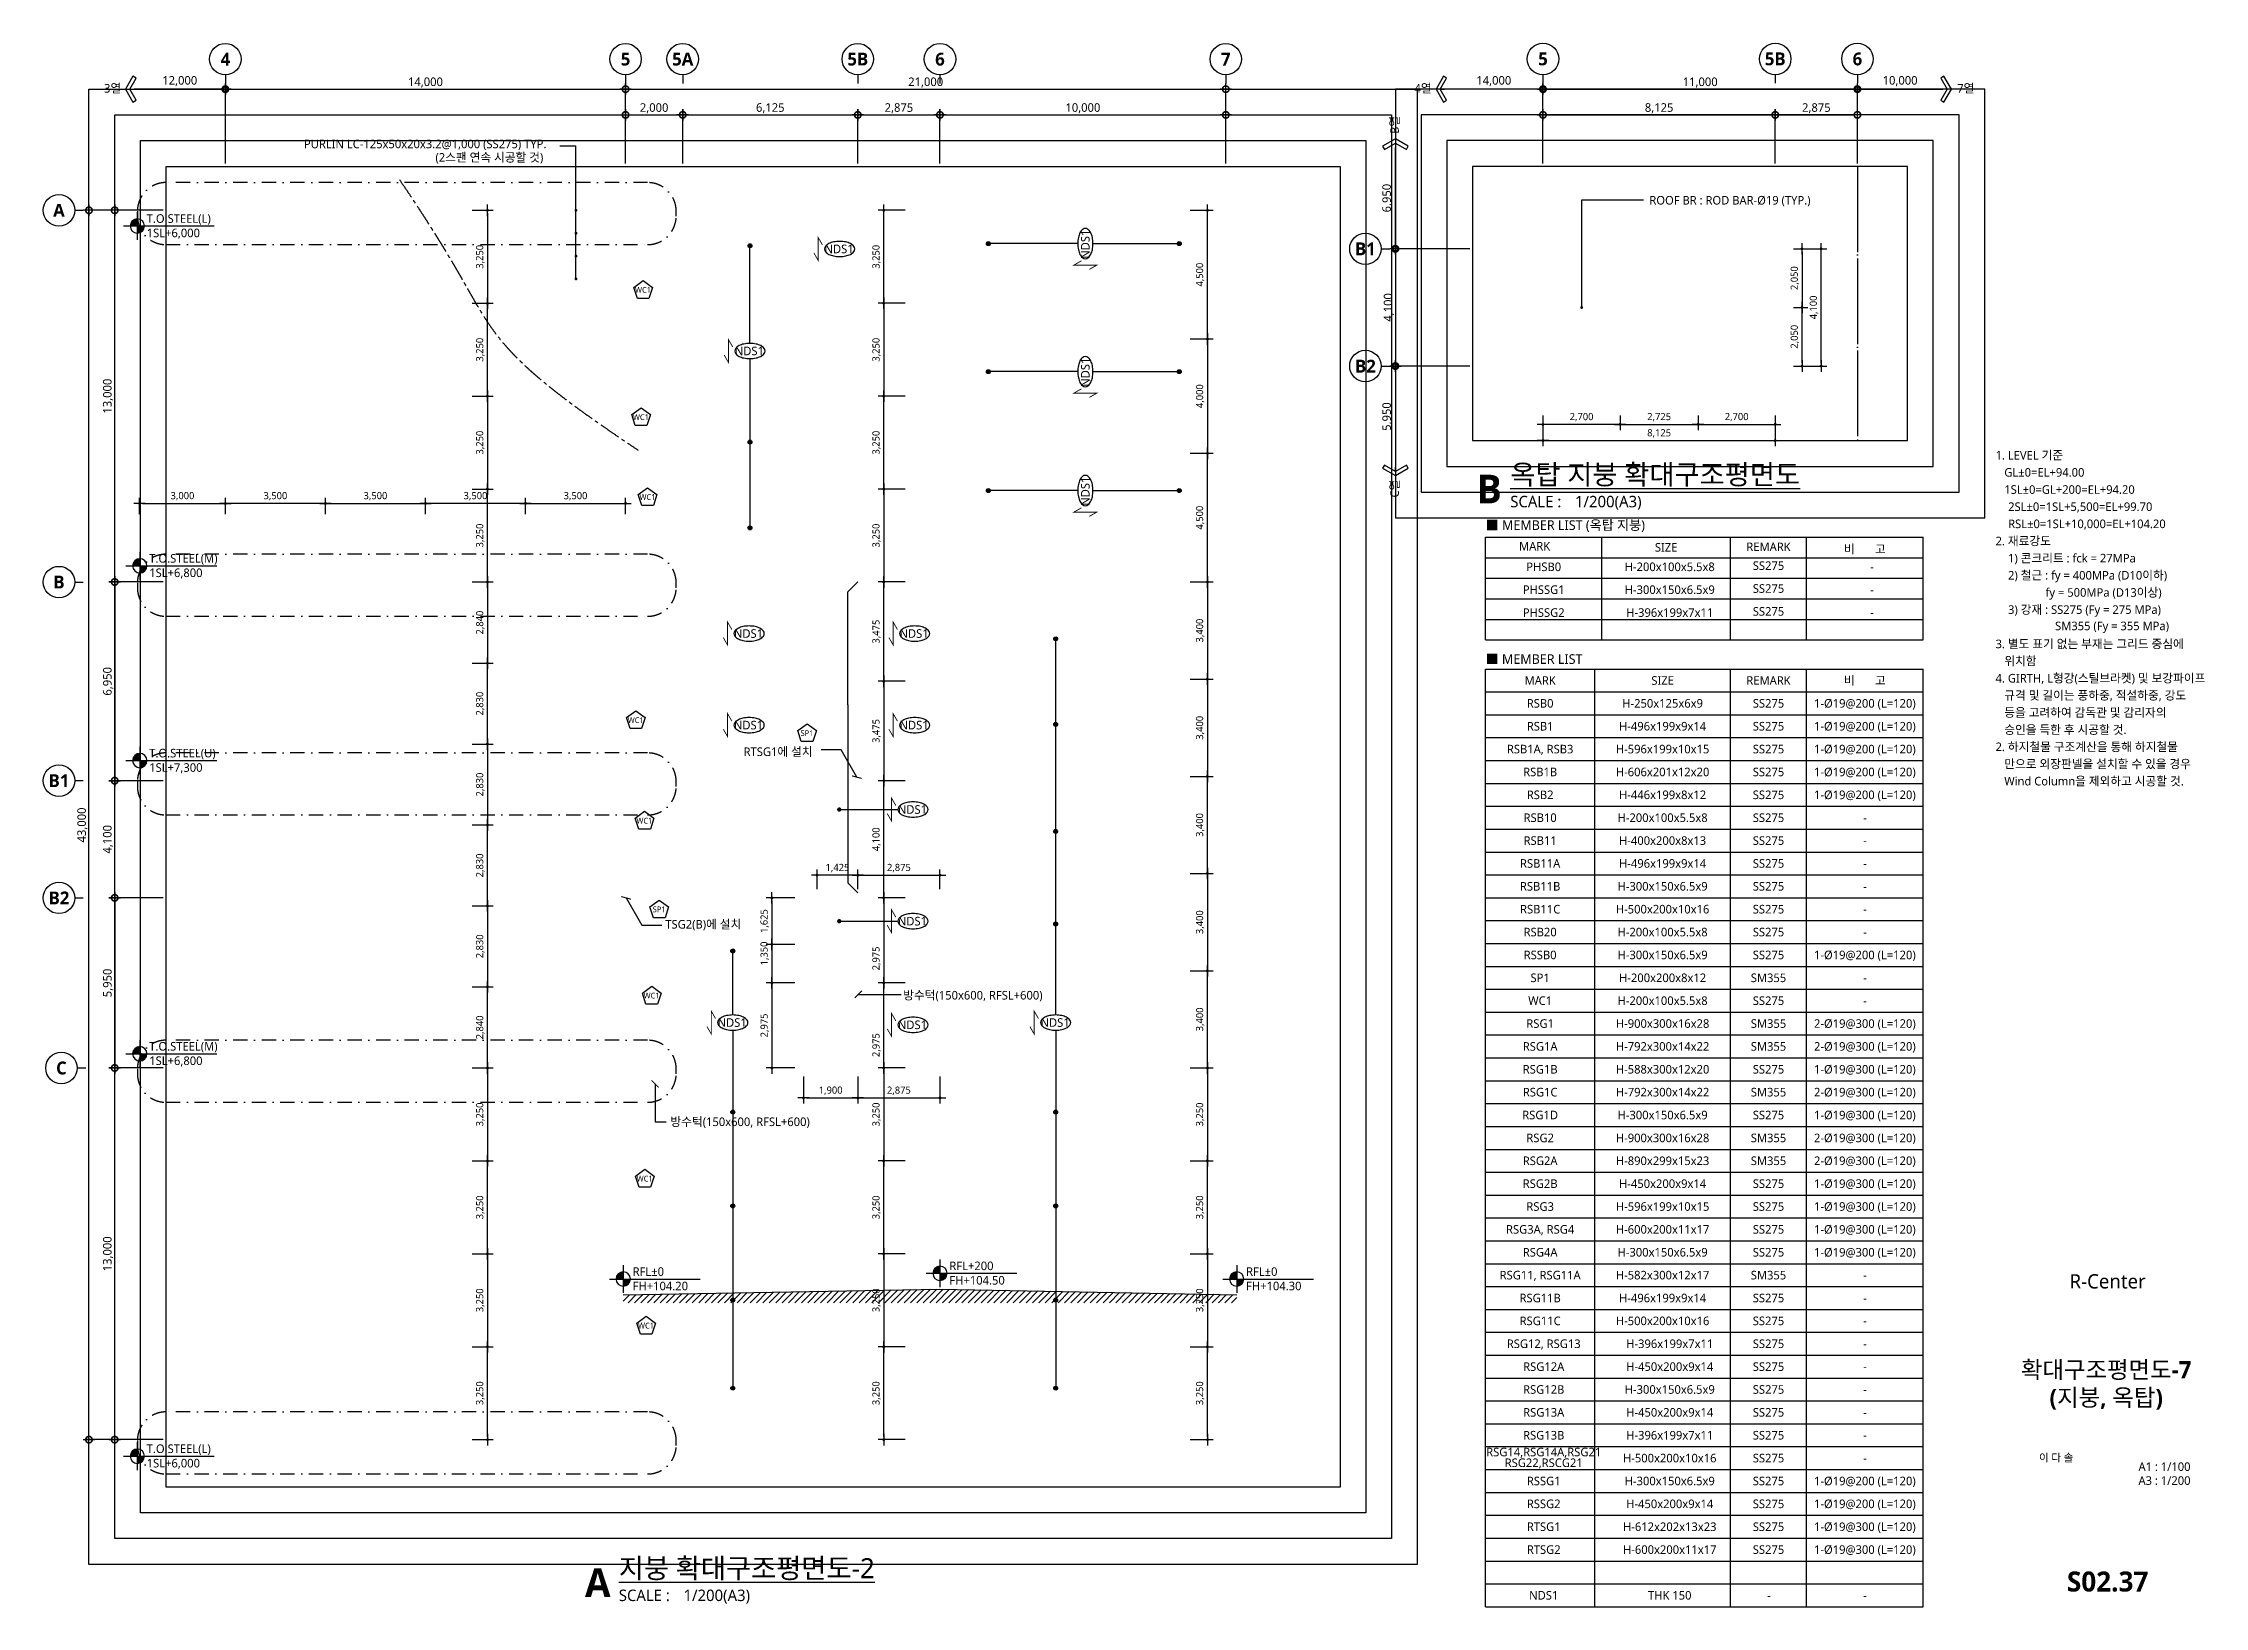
# Model space of a CAD drawing. Header units: millimetres. Extents: x 5446 to 585647, y 2414 to 57106.
# Drawn here: x 510027 to 585647, y 2417 to 57106 of the extents above; entities that cross this region are included whole.
import ezdxf
from ezdxf.enums import TextEntityAlignment as Align

# ---------------------------------------------------------------- set-up
doc = ezdxf.new("R2010")
doc.units = ezdxf.units.MM
doc.header["$LTSCALE"] = 100
for name, pattern in [('CEN-GAUN', [32.2, 30, -1, 0.2, -1]), ('CENTER2', [1.125, 0.75, -0.125, 0.125, -0.125]), ('DASHDOT-GAUN', [10, 5, -2.5, 0, -2.5])]:
    doc.linetypes.add(name, pattern=pattern)
doc.layers.get('DEFPOINTS').update_dxf_attribs({"color": 137})
for name, color, linetype in [('7', 7, 'Continuous'), ('CEN', 1, 'CEN-GAUN'), ('DIM', 7, 'Continuous'), ('DIM-INT', 7, 'Continuous'), ('ELE-7', 7, 'Continuous'), ('HAT', 8, 'Continuous'), ('S-COL', 2, 'Continuous'), ('S-SYM', 6, 'Continuous'), ('SYM', 6, 'Continuous'), ('SYM-BUB', 3, 'Continuous'), ('SYM-LEAD', 6, 'Continuous'), ('SYM-LEVEL', 7, 'Continuous'), ('TAG', 6, 'Continuous'), ('TEX', 3, 'Continuous'), ('TEXT', 3, 'Continuous'), ('XR-SHEET$0$TITLE', 7, 'Continuous'), ('XR-SHEET$1$SHT', 5, 'Continuous'), ('XR-SHEET$1$TEXT', 3, 'Continuous'), ('Z-PURLIN', 4, 'Continuous')]:
    doc.layers.add(name, color=color, linetype=linetype)
doc.layers.add('TEMP', color=171, linetype='Continuous', plot=False)
doc.styles.add('$0$스타일1', font='malgun.ttf')
doc.styles.get("Standard").update_dxf_attribs({"font": 'malgun.ttf'})
doc.styles.add('XR-sec$0$스타일1', font='malgun.ttf')
doc.styles.add('XR-SHEET$0$굴림체(옥산)', font='malgun.ttf')
doc.styles.add('XR-SHEET$0$맑은고딕B', font='malgunbd.ttf')
doc.styles.add('맑은고딕B', font='malgunbd.ttf')
doc.styles.add('맑은고딕L', font='malgun.ttf')
doc.styles.add('스타일1', font='malgun.ttf')
doc.styles.add('스타일2', font='malgunbd.ttf')
doc.linetypes.add('WIREMESH2', pattern='A,5,-0.25,["X",Standard,S=1,R=0,X=-0.32,Y=-0.5],-0.25', length=5.5)
doc.dimstyles.new('CJA', dxfattribs={"dimscale": 300, "dimtxt": 2.7, "dimasz": 1, "dimexe": 2, "dimexo": 3, "dimgap": 1, "dimtad": 1, "dimdec": 0, "dimzin": 1, "dimdsep": 46, "dimlunit": 6, "dimtxsty": '$0$스타일1', "dimblk": 'CJDOT', "dimcen": 0.09, "dimdle": 1, "dimclrd": 256, "dimclre": 256, "dimclrt": 3, "dimadec": 0, "dimazin": 0, "dimtfac": 1, "dimtdec": 0, "dimtix": 1, "dimtmove": 2, "dimatfit": 3, "dimldrblk": 'CJDOT', "dimfxl": 1, "dimtolj": 1, "dimtzin": 1, "dimarcsym": 0})
doc.dimstyles.new('DIM-QD 1', dxfattribs={"dimtxt": 3, "dimasz": 1.5, "dimexe": 1, "dimexo": 0, "dimgap": 1, "dimtad": 1, "dimdec": 3, "dimdsep": 46, "dimlunit": 6, "dimtxsty": '스타일1', "dimblk1": 'ARCHTICK', "dimblk2": 'ARCHTICK', "dimsah": 1, "dimcen": 0, "dimclrd": 256, "dimclre": 256, "dimclrt": 3, "dimazin": 2, "dimtfac": 1, "dimtdec": 3, "dimtix": 1, "dimtmove": 2, "dimatfit": 3, "dimldrblk": 'ARCHTICK', "dimfxl": 1, "dimtolj": 1, "dimtzin": 0, "dimarcsym": 0})
doc.dimstyles.new('GAUN-100', dxfattribs={"dimscale": 100, "dimtxt": 3, "dimasz": 1, "dimexe": 1, "dimexo": 1, "dimgap": 0.5, "dimtad": 1, "dimdec": 0, "dimzin": 1, "dimdsep": 46, "dimlunit": 6, "dimtxsty": '스타일1', "dimblk": 'GAUN-DOT', "dimcen": -2, "dimdle": 2, "dimclrd": 256, "dimclre": 256, "dimclrt": 3, "dimadec": 0, "dimazin": 0, "dimtfac": 1, "dimtdec": 0, "dimtix": 1, "dimtmove": 2, "dimatfit": 3, "dimldrblk": 'DOTSMALL', "dimfxl": 1, "dimtolj": 1, "dimtzin": 1, "dimarcsym": 0})

msp = doc.modelspace()

# ---------------------------------------------------------------- texts
at = {"layer": 'DIM', "color": 3, "style": '스타일1'}
for s, p in [('3열', (512454.9, 55379.4)), ('4열', (558299.5, 55379.4)), ('7열', (577286.9, 55379.4))]:
    msp.add_text(s, height=300, dxfattribs=at).set_placement(p, align=Align.CENTER)
for s, p in [('B열', (557452.8, 54250.5)), ('C열', (557452.8, 41527.2))]:
    msp.add_text(s, height=300, rotation=90, dxfattribs=at).set_placement(p, align=Align.CENTER)
at = {"layer": 'S-COL', "color": 3, "style": '스타일1'}
for s, p in [('WC1', (531010.7, 48476.8, -819840)), ('WC1', (530937.8, 44027.9, -819840)), ('WC1', (531165.8, 41233.3, -819840)), ('WC1', (530756.1, 33427.8, -819840)), ('SP1', (536746.2, 32975.5, -819840)), ('WC1', (531059.8, 29912.5, -819840)), ('SP1', (531574.7, 26810.5, -819840)), ('WC1', (531310.8, 23795, -819840)), ('WC1', (531069.6, 17391.9, -819840)), ('WC1', (531115.1, 12250.6, -819840))]:
    msp.add_text(s, height=201.6, dxfattribs=at).set_placement(p, align=Align.MIDDLE_CENTER)
for s, p in [('RTSG1에 설치', (534529, 32324)), ('TSG2(B)에 설치', (531789.3, 26289.2))]:
    msp.add_text(s, height=300, dxfattribs=at).set_placement(p, align=Align.MIDDLE_LEFT)
at = {"layer": 'TEX'}
for s, height, style, p in [('PURLIN LC-125x50x20x3.2@1,000 (SS275) TYP.', 300, '스타일1', (519149, 53583.9, -786309.8)), ('(2스팬 연속 시공할 것)', 300, '스타일1', (523747.7, 53113.1, -786309.8)), ('ROOF BR : ROD BAR-Ø19 (TYP.)', 300, '맑은고딕L', (566217.2, 51614.3, -786309.8)), ('■ MEMBER LIST (옥탑 지붕)', 336.96, '스타일1', (560486.8, 40250.8)), ('■ MEMBER LIST', 336.96, '스타일1', (560484.9, 35565.4))]:
    msp.add_text(s, height=height, dxfattribs=dict(at, style=style)).set_placement(p, align=Align.MIDDLE_LEFT)
at = {"layer": 'TEXT', "style": '스타일1'}
for s, height, p in [('MARK', 300, (562202.4, 39512.8)), ('SIZE', 300, (566805.1, 39473.4)), ('REMARK', 300, (570384.9, 39491.8)), ('비       고', 300, (573755.8, 39411)), ('PHSB0', 300, (562521.1, 38792.5)), ('H-200x100x5.5x8', 300, (566930.1, 38792.5)), ('SS275', 300, (570384.9, 38833.2)), ('-', 300, (574005.8, 38792.5)), ('PHSSG1', 300, (562521.1, 37992.5)), ('H-300x150x6.5x9', 300, (566930.1, 37992.5)), ('SS275', 300, (570384.9, 38033.2)), ('-', 300, (574005.8, 37992.5)), ('PHSSG2', 300, (562521.1, 37192.5)), ('H-396x199x7x11', 300, (566930.1, 37192.5)), ('SS275', 300, (570384.9, 37233.2)), ('-', 300, (574005.8, 37192.5)), ('MARK', 300, (562396.1, 34816.7)), ('SIZE', 300, (566680.1, 34816.7)), ('REMARK', 300, (570384.9, 34816.7)), ('비       고', 300, (573755.8, 34816.7)), ('RSB0', 300, (562396.1, 34016.7)), ('H-250x125x6x9', 300, (566680.1, 34016.7)), ('SS275', 300, (570384.9, 34016.7)), ('1-Ø19@200 (L=120)', 300, (573755.8, 34016.7)), ('RSB1', 300, (562396.1, 33216.7)), ('H-496x199x9x14', 300, (566680.1, 33216.7)), ('SS275', 300, (570384.9, 33216.7)), ('1-Ø19@200 (L=120)', 300, (573755.8, 33216.7)), ('RSB1A, RSB3', 300, (562396.1, 32416.7)), ('H-596x199x10x15', 300, (566680.1, 32416.7)), ('SS275', 300, (570384.9, 32416.7)), ('1-Ø19@200 (L=120)', 300, (573755.8, 32416.7)), ('RSB1B', 300, (562396.1, 31616.7)), ('H-606x201x12x20', 300, (566680.1, 31616.7)), ('SS275', 300, (570384.9, 31616.7)), ('1-Ø19@200 (L=120)', 300, (573755.8, 31616.7)), ('RSB2', 300, (562396.1, 30816.7)), ('H-446x199x8x12', 300, (566680.1, 30816.7)), ('SS275', 300, (570384.9, 30816.7)), ('1-Ø19@200 (L=120)', 300, (573755.8, 30816.7)), ('RSB10', 300, (562396.1, 30016.7)), ('H-200x100x5.5x8', 300, (566680.1, 30016.7)), ('SS275', 300, (570384.9, 30016.7)), ('-', 300, (573755.8, 30016.7)), ('RSB11', 300, (562396.1, 29216.7)), ('H-400x200x8x13', 300, (566680.1, 29216.7)), ('SS275', 300, (570384.9, 29216.7)), ('-', 300, (573755.8, 29216.7)), ('RSB11A', 300, (562396.1, 28416.7)), ('H-496x199x9x14', 300, (566680.1, 28416.7)), ('SS275', 300, (570384.9, 28416.7)), ('-', 300, (573755.8, 28416.7)), ('RSB11B', 300, (562396.1, 27616.7)), ('H-300x150x6.5x9', 300, (566680.1, 27616.7)), ('SS275', 300, (570384.9, 27616.7)), ('-', 300, (573755.8, 27616.7)), ('RSB11C', 300, (562396.1, 26816.7)), ('H-500x200x10x16', 300, (566680.1, 26816.7)), ('SS275', 300, (570384.9, 26816.7)), ('-', 300, (573755.8, 26816.7)), ('RSB20', 300, (562396.1, 26016.7)), ('H-200x100x5.5x8', 300, (566680.1, 26016.7)), ('SS275', 300, (570384.9, 26016.7)), ('-', 300, (573755.8, 26016.7)), ('RSSB0', 300, (562396.1, 25216.7)), ('H-300x150x6.5x9', 300, (566680.1, 25216.7)), ('SS275', 300, (570384.9, 25216.7)), ('1-Ø19@200 (L=120)', 300, (573755.8, 25216.7)), ('SP1', 300, (562396.1, 24416.7)), ('H-200x200x8x12', 300, (566680.1, 24416.7)), ('SM355', 300, (570384.9, 24416.7)), ('-', 300, (573755.8, 24416.7)), ('WC1', 300, (562396.1, 23616.7)), ('H-200x100x5.5x8', 300, (566680.1, 23616.7)), ('SS275', 300, (570384.9, 23616.7)), ('-', 300, (573755.8, 23616.7)), ('RSG1', 300, (562396.1, 22816.7)), ('H-900x300x16x28', 300, (566680.1, 22816.7)), ('SM355', 300, (570384.9, 22816.7)), ('2-Ø19@300 (L=120)', 300, (573755.8, 22816.7)), ('RSG1A', 300, (562396.1, 22016.7)), ('H-792x300x14x22', 300, (566680.1, 22016.7)), ('SM355', 300, (570384.9, 22016.7)), ('2-Ø19@300 (L=120)', 300, (573755.8, 22016.7)), ('RSG1B', 300, (562396.1, 21216.7)), ('H-588x300x12x20', 300, (566680.1, 21216.7)), ('SS275', 300, (570384.9, 21216.7)), ('1-Ø19@300 (L=120)', 300, (573755.8, 21216.7)), ('RSG1C', 300, (562396.1, 20416.7)), ('H-792x300x14x22', 300, (566680.1, 20416.7)), ('SM355', 300, (570384.9, 20416.7)), ('2-Ø19@300 (L=120)', 300, (573755.8, 20416.7)), ('RSG1D', 300, (562396.1, 19616.7)), ('H-300x150x6.5x9', 300, (566680.1, 19616.7)), ('SS275', 300, (570384.9, 19616.7)), ('1-Ø19@300 (L=120)', 300, (573755.8, 19616.7)), ('RSG2', 300, (562396.1, 18816.7)), ('H-900x300x16x28', 300, (566680.1, 18816.7)), ('SM355', 300, (570384.9, 18816.7)), ('2-Ø19@300 (L=120)', 300, (573755.8, 18816.7)), ('RSG2A', 300, (562396.1, 18016.7)), ('H-890x299x15x23', 300, (566680.1, 18016.7)), ('SM355', 300, (570384.9, 18016.7)), ('2-Ø19@300 (L=120)', 300, (573755.8, 18016.7)), ('RSG2B', 300, (562396.1, 17216.7)), ('H-450x200x9x14', 300, (566680.1, 17216.7)), ('SS275', 300, (570384.9, 17216.7)), ('1-Ø19@300 (L=120)', 300, (573755.8, 17216.7)), ('RSG3', 300, (562396.1, 16416.7)), ('H-596x199x10x15', 300, (566680.1, 16416.7)), ('SS275', 300, (570384.9, 16416.7)), ('1-Ø19@300 (L=120)', 300, (573755.8, 16416.7)), ('RSG3A, RSG4', 300, (562396.1, 15616.7)), ('H-600x200x11x17', 300, (566680.1, 15616.7)), ('SS275', 300, (570384.9, 15616.7)), ('1-Ø19@300 (L=120)', 300, (573755.8, 15616.7)), ('RSG4A', 300, (562396.1, 14816.7)), ('H-300x150x6.5x9', 300, (566680.1, 14816.7)), ('SS275', 300, (570384.9, 14816.7)), ('1-Ø19@300 (L=120)', 300, (573755.8, 14816.7)), ('RSG11, RSG11A', 300, (562396.1, 14016.7)), ('H-582x300x12x17', 300, (566680.1, 14016.7)), ('SM355', 300, (570384.9, 14016.7)), ('-', 300, (573755.8, 14016.7)), ('R-Center', 500, (582250, 13800)), ('RSG11B', 300, (562396.1, 13216.7)), ('H-496x199x9x14', 300, (566680.1, 13216.7)), ('SS275', 300, (570384.9, 13216.7)), ('-', 300, (573755.8, 13216.7)), ('RSG11C', 300, (562396.1, 12416.7)), ('H-500x200x10x16', 300, (566680.1, 12416.7)), ('SS275', 300, (570384.9, 12416.7)), ('-', 300, (573755.8, 12416.7)), ('RSG12, RSG13', 300, (562521.1, 11616.7)), ('H-396x199x7x11', 300, (566930.1, 11616.7)), ('SS275', 300, (570384.9, 11616.7)), ('-', 300, (573755.8, 11616.7)), ('RSG12A', 300, (562521.1, 10816.7)), ('H-450x200x9x14', 300, (566930.1, 10816.7)), ('SS275', 300, (570384.9, 10816.7)), ('-', 300, (573755.8, 10816.7)), ('RSG12B', 300, (562521.1, 10016.7)), ('H-300x150x6.5x9', 300, (566930.1, 10016.7)), ('SS275', 300, (570384.9, 10016.7)), ('-', 300, (573755.8, 10016.7)), ('RSG13A', 300, (562521.1, 9216.7)), ('H-450x200x9x14', 300, (566930.1, 9216.7)), ('SS275', 300, (570384.9, 9216.7)), ('-', 300, (573755.8, 9216.7)), ('RSG13B', 300, (562521.1, 8416.7)), ('H-396x199x7x11', 300, (566930.1, 8416.7)), ('SS275', 300, (570384.9, 8416.7)), ('-', 300, (573755.8, 8416.7)), ('RSG14,RSG14A,RSG21', 300, (562521.1, 7828.7)), ('RSG22,RSCG21', 300, (562521.1, 7453.7)), ('H-500x200x10x16', 300, (566930.1, 7616.7)), ('SS275', 300, (570384.9, 7616.7)), ('-', 300, (573755.8, 7616.7)), ('RSSG1', 300, (562521.1, 6816.7)), ('H-300x150x6.5x9', 300, (566930.1, 6816.7)), ('SS275', 300, (570384.9, 6816.7)), ('1-Ø19@200 (L=120)', 300, (573755.8, 6816.7)), ('RSSG2', 300, (562521.1, 6016.7)), ('H-450x200x9x14', 300, (566930.1, 6016.7)), ('SS275', 300, (570384.9, 6016.7)), ('1-Ø19@200 (L=120)', 300, (573755.8, 6016.7)), ('RTSG1', 300, (562521.1, 5216.7)), ('H-612x202x13x23', 300, (566930.1, 5216.7)), ('SS275', 300, (570384.9, 5216.7)), ('1-Ø19@300 (L=120)', 300, (573755.8, 5216.7)), ('RTSG2', 300, (562521.1, 4416.7)), ('H-600x200x11x17', 300, (566930.1, 4416.7)), ('SS275', 300, (570384.9, 4416.7)), ('1-Ø19@300 (L=120)', 300, (573755.8, 4416.7)), ('NDS1', 300, (562521.1, 2816.7)), ('THK 150', 300, (566930.1, 2816.7)), ('-', 300, (570398.5, 2816.7)), ('-', 300, (573755.8, 2816.7))]:
    msp.add_text(s, height=height, dxfattribs=at).set_placement(p, align=Align.MIDDLE_CENTER)
at = {"layer": 'TEXT', "color": 3, "style": '스타일1'}
for p in [(540112.2, 23657.1), (531969.2, 19230.6)]:
    msp.add_text('방수턱(150x600, RFSL+600)', height=300, dxfattribs=at).set_placement(p)

# ---------------------------------------------------------------- blocks, each defined once
blk = doc.blocks.new('CJDOT')
blk.add_line((-2, 0), (2, 0))
at = {"const_width": 0.5}
blk.add_lwpolyline([(-0.25, 0, 1), (0.25, 0, 1)], format="xyb", close=True, dxfattribs=at)
blk = doc.blocks.new('*D182')
at = {"layer": 'DEFPOINTS', "color": 0, "transparency": 16777216}
for p in [(539432, 11512), (540480, 11512), (540480, 8262)]:
    blk.add_point(p, dxfattribs=at)
at = {"layer": 'DIM-INT', "lineweight": -2, "transparency": 16777216}
for p, q in [((540180, 11512), (539232, 11512)), ((539432, 8362), (539432, 11412)), ((540180, 8262), (539232, 8262))]:
    blk.add_line(p, q, dxfattribs=at)
at = {"layer": 'DIM-INT', "lineweight": -2, "transparency": 16777216, "xscale": 100, "yscale": 100, "zscale": 100}
for p, rotation in [((539432, 11512), 90), ((539432, 8262), 270)]:
    blk.add_blockref('CJDOT', p, dxfattribs=dict(at, rotation=rotation))
at = {"layer": 'DIM-INT', "color": 3, "transparency": 16777216, "insert": (539182, 9887), "char_height": 250, "attachment_point": 5, "rotation": 90, "style": '$0$스타일1'}
blk.add_mtext('\\A1;3,250', dxfattribs=at)
blk = doc.blocks.new('*D183')
at = {"layer": 'DEFPOINTS', "color": 0, "transparency": 16777216}
for p in [(540480, 14762), (539432, 11512), (540480, 11512)]:
    blk.add_point(p, dxfattribs=at)
at = {"layer": 'DIM-INT', "lineweight": -2, "transparency": 16777216}
for p, q in [((540180, 14762), (539232, 14762)), ((539432, 14662), (539432, 11612)), ((540180, 11512), (539232, 11512))]:
    blk.add_line(p, q, dxfattribs=at)
at = {"layer": 'DIM-INT', "lineweight": -2, "transparency": 16777216, "xscale": 100, "yscale": 100, "zscale": 100}
for p, rotation in [((539432, 14762), 90), ((539432, 11512), 270)]:
    blk.add_blockref('CJDOT', p, dxfattribs=dict(at, rotation=rotation))
at = {"layer": 'DIM-INT', "color": 3, "transparency": 16777216, "insert": (539182, 13137), "char_height": 250, "attachment_point": 5, "rotation": 90, "style": '$0$스타일1'}
blk.add_mtext('\\A1;3,250', dxfattribs=at)
blk = doc.blocks.new('*D184')
at = {"layer": 'DEFPOINTS', "color": 0, "transparency": 16777216}
for p in [(539432, 18012), (540480, 18012), (540480, 14762)]:
    blk.add_point(p, dxfattribs=at)
at = {"layer": 'DIM-INT', "lineweight": -2, "transparency": 16777216}
for p, q in [((540180, 18012), (539232, 18012)), ((539432, 14862), (539432, 17912)), ((540180, 14762), (539232, 14762))]:
    blk.add_line(p, q, dxfattribs=at)
at = {"layer": 'DIM-INT', "lineweight": -2, "transparency": 16777216, "xscale": 100, "yscale": 100, "zscale": 100}
for p, rotation in [((539432, 18012), 90), ((539432, 14762), 270)]:
    blk.add_blockref('CJDOT', p, dxfattribs=dict(at, rotation=rotation))
at = {"layer": 'DIM-INT', "color": 3, "transparency": 16777216, "insert": (539182, 16387), "char_height": 250, "attachment_point": 5, "rotation": 90, "style": '$0$스타일1'}
blk.add_mtext('\\A1;3,250', dxfattribs=at)
blk = doc.blocks.new('*D185')
at = {"layer": 'DEFPOINTS', "color": 0, "transparency": 16777216}
for p in [(540480, 21262), (539432, 18012), (540480, 18012)]:
    blk.add_point(p, dxfattribs=at)
at = {"layer": 'DIM-INT', "lineweight": -2, "transparency": 16777216}
for p, q in [((540180, 21262), (539232, 21262)), ((539432, 21162), (539432, 18112)), ((540180, 18012), (539232, 18012))]:
    blk.add_line(p, q, dxfattribs=at)
at = {"layer": 'DIM-INT', "lineweight": -2, "transparency": 16777216, "xscale": 100, "yscale": 100, "zscale": 100}
for p, rotation in [((539432, 21262), 90), ((539432, 18012), 270)]:
    blk.add_blockref('CJDOT', p, dxfattribs=dict(at, rotation=rotation))
at = {"layer": 'DIM-INT', "color": 3, "transparency": 16777216, "insert": (539182, 19637), "char_height": 250, "attachment_point": 5, "rotation": 90, "style": '$0$스타일1'}
blk.add_mtext('\\A1;3,250', dxfattribs=at)
blk = doc.blocks.new('*D186')
at = {"layer": 'DEFPOINTS', "color": 0, "transparency": 16777216}
for p in [(539432, 24237), (540480, 24237), (540480, 21262)]:
    blk.add_point(p, dxfattribs=at)
at = {"layer": 'DIM-INT', "lineweight": -2, "transparency": 16777216}
for p, q in [((540180, 24237), (539232, 24237)), ((539432, 21362), (539432, 24137)), ((540180, 21262), (539232, 21262))]:
    blk.add_line(p, q, dxfattribs=at)
at = {"layer": 'DIM-INT', "lineweight": -2, "transparency": 16777216, "xscale": 100, "yscale": 100, "zscale": 100}
for p, rotation in [((539432, 24237), 90), ((539432, 21262), 270)]:
    blk.add_blockref('CJDOT', p, dxfattribs=dict(at, rotation=rotation))
at = {"layer": 'DIM-INT', "color": 3, "transparency": 16777216, "insert": (539182, 22062), "char_height": 250, "attachment_point": 5, "rotation": 90, "style": '$0$스타일1'}
blk.add_mtext('\\A1;2,975', dxfattribs=at)
blk = doc.blocks.new('*D187')
at = {"layer": 'DEFPOINTS', "color": 0, "transparency": 16777216}
for p in [(540480, 27212), (539432, 24237), (540480, 24237)]:
    blk.add_point(p, dxfattribs=at)
at = {"layer": 'DIM-INT', "lineweight": -2, "transparency": 16777216}
for p, q in [((540180, 27212), (539232, 27212)), ((539432, 27112), (539432, 24337)), ((540180, 24237), (539232, 24237))]:
    blk.add_line(p, q, dxfattribs=at)
at = {"layer": 'DIM-INT', "lineweight": -2, "transparency": 16777216, "xscale": 100, "yscale": 100, "zscale": 100}
for p, rotation in [((539432, 27212), 90), ((539432, 24237), 270)]:
    blk.add_blockref('CJDOT', p, dxfattribs=dict(at, rotation=rotation))
at = {"layer": 'DIM-INT', "color": 3, "transparency": 16777216, "insert": (539182, 25094), "char_height": 250, "attachment_point": 5, "rotation": 90, "style": '$0$스타일1'}
blk.add_mtext('\\A1;2,975', dxfattribs=at)
blk = doc.blocks.new('*D188')
at = {"layer": 'DEFPOINTS', "color": 0, "transparency": 16777216}
for p in [(539432, 31312), (540480, 31312), (540480, 27212)]:
    blk.add_point(p, dxfattribs=at)
at = {"layer": 'DIM-INT', "lineweight": -2, "transparency": 16777216}
for p, q in [((540180, 31312), (539232, 31312)), ((539432, 27312), (539432, 31212)), ((540180, 27212), (539232, 27212))]:
    blk.add_line(p, q, dxfattribs=at)
at = {"layer": 'DIM-INT', "lineweight": -2, "transparency": 16777216, "xscale": 100, "yscale": 100, "zscale": 100}
for p, rotation in [((539432, 31312), 90), ((539432, 27212), 270)]:
    blk.add_blockref('CJDOT', p, dxfattribs=dict(at, rotation=rotation))
at = {"layer": 'DIM-INT', "color": 3, "transparency": 16777216, "insert": (539182, 29262), "char_height": 250, "attachment_point": 5, "rotation": 90, "style": '$0$스타일1'}
blk.add_mtext('\\A1;4,100', dxfattribs=at)
blk = doc.blocks.new('*D189')
at = {"layer": 'DEFPOINTS', "color": 0, "transparency": 16777216}
for p in [(540480, 34787), (539432, 31312), (540480, 31312)]:
    blk.add_point(p, dxfattribs=at)
at = {"layer": 'DIM-INT', "lineweight": -2, "transparency": 16777216}
for p, q in [((540180, 34787), (539232, 34787)), ((539432, 34687), (539432, 31412)), ((540180, 31312), (539232, 31312))]:
    blk.add_line(p, q, dxfattribs=at)
at = {"layer": 'DIM-INT', "lineweight": -2, "transparency": 16777216, "xscale": 100, "yscale": 100, "zscale": 100}
for p, rotation in [((539432, 34787), 90), ((539432, 31312), 270)]:
    blk.add_blockref('CJDOT', p, dxfattribs=dict(at, rotation=rotation))
at = {"layer": 'DIM-INT', "color": 3, "transparency": 16777216, "insert": (539182, 33050), "char_height": 250, "attachment_point": 5, "rotation": 90, "style": '$0$스타일1'}
blk.add_mtext('\\A1;3,475', dxfattribs=at)
blk = doc.blocks.new('*D190')
at = {"layer": 'DEFPOINTS', "color": 0, "transparency": 16777216}
for p in [(539432, 38262), (540480, 38262), (540480, 34787)]:
    blk.add_point(p, dxfattribs=at)
at = {"layer": 'DIM-INT', "lineweight": -2, "transparency": 16777216}
for p, q in [((540180, 38262), (539232, 38262)), ((539432, 34887), (539432, 38162)), ((540180, 34787), (539232, 34787))]:
    blk.add_line(p, q, dxfattribs=at)
at = {"layer": 'DIM-INT', "lineweight": -2, "transparency": 16777216, "xscale": 100, "yscale": 100, "zscale": 100}
for p, rotation in [((539432, 38262), 90), ((539432, 34787), 270)]:
    blk.add_blockref('CJDOT', p, dxfattribs=dict(at, rotation=rotation))
at = {"layer": 'DIM-INT', "color": 3, "transparency": 16777216, "insert": (539182, 36525), "char_height": 250, "attachment_point": 5, "rotation": 90, "style": '$0$스타일1'}
blk.add_mtext('\\A1;3,475', dxfattribs=at)
blk = doc.blocks.new('*D191')
at = {"layer": 'DEFPOINTS', "color": 0, "transparency": 16777216}
for p in [(540480, 41512), (539432, 38262), (540480, 38262)]:
    blk.add_point(p, dxfattribs=at)
at = {"layer": 'DIM-INT', "lineweight": -2, "transparency": 16777216}
for p, q in [((540180, 41512), (539232, 41512)), ((539432, 41412), (539432, 38362)), ((540180, 38262), (539232, 38262))]:
    blk.add_line(p, q, dxfattribs=at)
at = {"layer": 'DIM-INT', "lineweight": -2, "transparency": 16777216, "xscale": 100, "yscale": 100, "zscale": 100}
for p, rotation in [((539432, 41512), 90), ((539432, 38262), 270)]:
    blk.add_blockref('CJDOT', p, dxfattribs=dict(at, rotation=rotation))
at = {"layer": 'DIM-INT', "color": 3, "transparency": 16777216, "insert": (539182, 39887), "char_height": 250, "attachment_point": 5, "rotation": 90, "style": '$0$스타일1'}
blk.add_mtext('\\A1;3,250', dxfattribs=at)
blk = doc.blocks.new('*D192')
at = {"layer": 'DEFPOINTS', "color": 0, "transparency": 16777216}
for p in [(539432, 44762), (540480, 44762), (540480, 41512)]:
    blk.add_point(p, dxfattribs=at)
at = {"layer": 'DIM-INT', "lineweight": -2, "transparency": 16777216}
for p, q in [((540180, 44762), (539232, 44762)), ((539432, 41612), (539432, 44662)), ((540180, 41512), (539232, 41512))]:
    blk.add_line(p, q, dxfattribs=at)
at = {"layer": 'DIM-INT', "lineweight": -2, "transparency": 16777216, "xscale": 100, "yscale": 100, "zscale": 100}
for p, rotation in [((539432, 44762), 90), ((539432, 41512), 270)]:
    blk.add_blockref('CJDOT', p, dxfattribs=dict(at, rotation=rotation))
at = {"layer": 'DIM-INT', "color": 3, "transparency": 16777216, "insert": (539182, 43137), "char_height": 250, "attachment_point": 5, "rotation": 90, "style": '$0$스타일1'}
blk.add_mtext('\\A1;3,250', dxfattribs=at)
blk = doc.blocks.new('*D193')
at = {"layer": 'DEFPOINTS', "color": 0, "transparency": 16777216}
for p in [(540480, 48012), (539432, 44762), (540480, 44762)]:
    blk.add_point(p, dxfattribs=at)
at = {"layer": 'DIM-INT', "lineweight": -2, "transparency": 16777216}
for p, q in [((540180, 48012), (539232, 48012)), ((539432, 47912), (539432, 44862)), ((540180, 44762), (539232, 44762))]:
    blk.add_line(p, q, dxfattribs=at)
at = {"layer": 'DIM-INT', "lineweight": -2, "transparency": 16777216, "xscale": 100, "yscale": 100, "zscale": 100}
for p, rotation in [((539432, 48012), 90), ((539432, 44762), 270)]:
    blk.add_blockref('CJDOT', p, dxfattribs=dict(at, rotation=rotation))
at = {"layer": 'DIM-INT', "color": 3, "transparency": 16777216, "insert": (539182, 46387), "char_height": 250, "attachment_point": 5, "rotation": 90, "style": '$0$스타일1'}
blk.add_mtext('\\A1;3,250', dxfattribs=at)
blk = doc.blocks.new('*D194')
at = {"layer": 'DEFPOINTS', "color": 0, "transparency": 16777216}
for p in [(539432, 51262), (540480, 51262), (540480, 48012)]:
    blk.add_point(p, dxfattribs=at)
at = {"layer": 'DIM-INT', "lineweight": -2, "transparency": 16777216}
for p, q in [((540180, 51262), (539232, 51262)), ((539432, 48112), (539432, 51162)), ((540180, 48012), (539232, 48012))]:
    blk.add_line(p, q, dxfattribs=at)
at = {"layer": 'DIM-INT', "lineweight": -2, "transparency": 16777216, "xscale": 100, "yscale": 100, "zscale": 100}
for p, rotation in [((539432, 51262), 90), ((539432, 48012), 270)]:
    blk.add_blockref('CJDOT', p, dxfattribs=dict(at, rotation=rotation))
at = {"layer": 'DIM-INT', "color": 3, "transparency": 16777216, "insert": (539182, 49637), "char_height": 250, "attachment_point": 5, "rotation": 90, "style": '$0$스타일1'}
blk.add_mtext('\\A1;3,250', dxfattribs=at)
blk = doc.blocks.new('*D195')
at = {"layer": 'DEFPOINTS', "color": 0, "transparency": 16777216}
for p in [(549851, 38262), (549851, 34862), (550754, 34862)]:
    blk.add_point(p, dxfattribs=at)
at = {"layer": 'DIM-INT', "lineweight": -2, "transparency": 16777216}
for p, q in [((550151, 38262), (550954, 38262)), ((550754, 38162), (550754, 34962)), ((550151, 34862), (550954, 34862))]:
    blk.add_line(p, q, dxfattribs=at)
at = {"layer": 'DIM-INT', "lineweight": -2, "transparency": 16777216, "xscale": 100, "yscale": 100, "zscale": 100}
for p, rotation in [((550754, 38262), 90), ((550754, 34862), 270)]:
    blk.add_blockref('CJDOT', p, dxfattribs=dict(at, rotation=rotation))
at = {"layer": 'DIM-INT', "color": 3, "transparency": 16777216, "insert": (550504, 36562), "char_height": 250, "attachment_point": 5, "rotation": 90, "style": '$0$스타일1'}
blk.add_mtext('\\A1;3,400', dxfattribs=at)
blk = doc.blocks.new('*D196')
at = {"layer": 'DEFPOINTS', "color": 0, "transparency": 16777216}
for p in [(549851, 34862), (549851, 31462), (550754, 31462)]:
    blk.add_point(p, dxfattribs=at)
at = {"layer": 'DIM-INT', "lineweight": -2, "transparency": 16777216}
for p, q in [((550151, 34862), (550954, 34862)), ((550754, 34762), (550754, 31562)), ((550151, 31462), (550954, 31462))]:
    blk.add_line(p, q, dxfattribs=at)
at = {"layer": 'DIM-INT', "lineweight": -2, "transparency": 16777216, "xscale": 100, "yscale": 100, "zscale": 100}
for p, rotation in [((550754, 34862), 90), ((550754, 31462), 270)]:
    blk.add_blockref('CJDOT', p, dxfattribs=dict(at, rotation=rotation))
at = {"layer": 'DIM-INT', "color": 3, "transparency": 16777216, "insert": (550504, 33162), "char_height": 250, "attachment_point": 5, "rotation": 90, "style": '$0$스타일1'}
blk.add_mtext('\\A1;3,400', dxfattribs=at)
blk = doc.blocks.new('*D197')
at = {"layer": 'DEFPOINTS', "color": 0, "transparency": 16777216}
for p in [(549851, 31462), (550754, 31462), (549851, 28062)]:
    blk.add_point(p, dxfattribs=at)
at = {"layer": 'DIM-INT', "lineweight": -2, "transparency": 16777216}
for p, q in [((550151, 31462), (550954, 31462)), ((550754, 28162), (550754, 31362)), ((550151, 28062), (550954, 28062))]:
    blk.add_line(p, q, dxfattribs=at)
at = {"layer": 'DIM-INT', "lineweight": -2, "transparency": 16777216, "xscale": 100, "yscale": 100, "zscale": 100}
for p, rotation in [((550754, 31462), 90), ((550754, 28062), 270)]:
    blk.add_blockref('CJDOT', p, dxfattribs=dict(at, rotation=rotation))
at = {"layer": 'DIM-INT', "color": 3, "transparency": 16777216, "insert": (550504, 29762), "char_height": 250, "attachment_point": 5, "rotation": 90, "style": '$0$스타일1'}
blk.add_mtext('\\A1;3,400', dxfattribs=at)
blk = doc.blocks.new('*D198')
at = {"layer": 'DEFPOINTS', "color": 0, "transparency": 16777216}
for p in [(549851, 28062), (549851, 24662), (550754, 24662)]:
    blk.add_point(p, dxfattribs=at)
at = {"layer": 'DIM-INT', "lineweight": -2, "transparency": 16777216}
for p, q in [((550151, 28062), (550954, 28062)), ((550754, 27962), (550754, 24762)), ((550151, 24662), (550954, 24662))]:
    blk.add_line(p, q, dxfattribs=at)
at = {"layer": 'DIM-INT', "lineweight": -2, "transparency": 16777216, "xscale": 100, "yscale": 100, "zscale": 100}
for p, rotation in [((550754, 28062), 90), ((550754, 24662), 270)]:
    blk.add_blockref('CJDOT', p, dxfattribs=dict(at, rotation=rotation))
at = {"layer": 'DIM-INT', "color": 3, "transparency": 16777216, "insert": (550504, 26362), "char_height": 250, "attachment_point": 5, "rotation": 90, "style": '$0$스타일1'}
blk.add_mtext('\\A1;3,400', dxfattribs=at)
blk = doc.blocks.new('*D199')
at = {"layer": 'DEFPOINTS', "color": 0, "transparency": 16777216}
for p in [(549851, 24662), (550754, 24662), (549851, 21262)]:
    blk.add_point(p, dxfattribs=at)
at = {"layer": 'DIM-INT', "lineweight": -2, "transparency": 16777216}
for p, q in [((550151, 24662), (550954, 24662)), ((550754, 21362), (550754, 24562)), ((550151, 21262), (550954, 21262))]:
    blk.add_line(p, q, dxfattribs=at)
at = {"layer": 'DIM-INT', "lineweight": -2, "transparency": 16777216, "xscale": 100, "yscale": 100, "zscale": 100}
for p, rotation in [((550754, 24662), 90), ((550754, 21262), 270)]:
    blk.add_blockref('CJDOT', p, dxfattribs=dict(at, rotation=rotation))
at = {"layer": 'DIM-INT', "color": 3, "transparency": 16777216, "insert": (550504, 22962), "char_height": 250, "attachment_point": 5, "rotation": 90, "style": '$0$스타일1'}
blk.add_mtext('\\A1;3,400', dxfattribs=at)
blk = doc.blocks.new('*D200')
at = {"layer": 'DEFPOINTS', "color": 0, "transparency": 16777216}
for p in [(549851, 21262), (549851, 18012), (550754, 18012)]:
    blk.add_point(p, dxfattribs=at)
at = {"layer": 'DIM-INT', "lineweight": -2, "transparency": 16777216}
for p, q in [((550151, 21262), (550954, 21262)), ((550754, 21162), (550754, 18112)), ((550151, 18012), (550954, 18012))]:
    blk.add_line(p, q, dxfattribs=at)
at = {"layer": 'DIM-INT', "lineweight": -2, "transparency": 16777216, "xscale": 100, "yscale": 100, "zscale": 100}
for p, rotation in [((550754, 21262), 90), ((550754, 18012), 270)]:
    blk.add_blockref('CJDOT', p, dxfattribs=dict(at, rotation=rotation))
at = {"layer": 'DIM-INT', "color": 3, "transparency": 16777216, "insert": (550504, 19637), "char_height": 250, "attachment_point": 5, "rotation": 90, "style": '$0$스타일1'}
blk.add_mtext('\\A1;3,250', dxfattribs=at)
blk = doc.blocks.new('*D201')
at = {"layer": 'DEFPOINTS', "color": 0, "transparency": 16777216}
for p in [(549851, 18012), (550754, 18012), (549851, 14762)]:
    blk.add_point(p, dxfattribs=at)
at = {"layer": 'DIM-INT', "lineweight": -2, "transparency": 16777216}
for p, q in [((550151, 18012), (550954, 18012)), ((550754, 14862), (550754, 17912)), ((550151, 14762), (550954, 14762))]:
    blk.add_line(p, q, dxfattribs=at)
at = {"layer": 'DIM-INT', "lineweight": -2, "transparency": 16777216, "xscale": 100, "yscale": 100, "zscale": 100}
for p, rotation in [((550754, 18012), 90), ((550754, 14762), 270)]:
    blk.add_blockref('CJDOT', p, dxfattribs=dict(at, rotation=rotation))
at = {"layer": 'DIM-INT', "color": 3, "transparency": 16777216, "insert": (550504, 16387), "char_height": 250, "attachment_point": 5, "rotation": 90, "style": '$0$스타일1'}
blk.add_mtext('\\A1;3,250', dxfattribs=at)
blk = doc.blocks.new('*D202')
at = {"layer": 'DEFPOINTS', "color": 0, "transparency": 16777216}
for p in [(549851, 11512), (550754, 11512), (549851, 8262)]:
    blk.add_point(p, dxfattribs=at)
at = {"layer": 'DIM-INT', "lineweight": -2, "transparency": 16777216}
for p, q in [((550151, 11512), (550954, 11512)), ((550754, 8362), (550754, 11412)), ((550151, 8262), (550954, 8262))]:
    blk.add_line(p, q, dxfattribs=at)
at = {"layer": 'DIM-INT', "lineweight": -2, "transparency": 16777216, "xscale": 100, "yscale": 100, "zscale": 100}
for p, rotation in [((550754, 11512), 90), ((550754, 8262), 270)]:
    blk.add_blockref('CJDOT', p, dxfattribs=dict(at, rotation=rotation))
at = {"layer": 'DIM-INT', "color": 3, "transparency": 16777216, "insert": (550504, 9887), "char_height": 250, "attachment_point": 5, "rotation": 90, "style": '$0$스타일1'}
blk.add_mtext('\\A1;3,250', dxfattribs=at)
blk = doc.blocks.new('*D203')
at = {"layer": 'DEFPOINTS', "color": 0, "transparency": 16777216}
for p in [(549851, 14762), (549851, 11512), (550754, 11512)]:
    blk.add_point(p, dxfattribs=at)
at = {"layer": 'DIM-INT', "lineweight": -2, "transparency": 16777216}
for p, q in [((550151, 14762), (550954, 14762)), ((550754, 14662), (550754, 11612)), ((550151, 11512), (550954, 11512))]:
    blk.add_line(p, q, dxfattribs=at)
at = {"layer": 'DIM-INT', "lineweight": -2, "transparency": 16777216, "xscale": 100, "yscale": 100, "zscale": 100}
for p, rotation in [((550754, 14762), 90), ((550754, 11512), 270)]:
    blk.add_blockref('CJDOT', p, dxfattribs=dict(at, rotation=rotation))
at = {"layer": 'DIM-INT', "color": 3, "transparency": 16777216, "insert": (550504, 13137), "char_height": 250, "attachment_point": 5, "rotation": 90, "style": '$0$스타일1'}
blk.add_mtext('\\A1;3,250', dxfattribs=at)
blk = doc.blocks.new('*D204')
at = {"layer": 'DEFPOINTS', "color": 0, "transparency": 16777216}
for p in [(549851, 42762), (550754, 42762), (549851, 38262)]:
    blk.add_point(p, dxfattribs=at)
at = {"layer": 'DIM-INT', "lineweight": -2, "transparency": 16777216}
for p, q in [((550151, 42762), (550954, 42762)), ((550754, 38362), (550754, 42662)), ((550151, 38262), (550954, 38262))]:
    blk.add_line(p, q, dxfattribs=at)
at = {"layer": 'DIM-INT', "lineweight": -2, "transparency": 16777216, "xscale": 100, "yscale": 100, "zscale": 100}
for p, rotation in [((550754, 42762), 90), ((550754, 38262), 270)]:
    blk.add_blockref('CJDOT', p, dxfattribs=dict(at, rotation=rotation))
at = {"layer": 'DIM-INT', "color": 3, "transparency": 16777216, "insert": (550504, 40512), "char_height": 250, "attachment_point": 5, "rotation": 90, "style": '$0$스타일1'}
blk.add_mtext('\\A1;4,500', dxfattribs=at)
blk = doc.blocks.new('*D205')
at = {"layer": 'DEFPOINTS', "color": 0, "transparency": 16777216}
for p in [(549851, 46762), (549851, 42762), (550754, 42762)]:
    blk.add_point(p, dxfattribs=at)
at = {"layer": 'DIM-INT', "lineweight": -2, "transparency": 16777216}
for p, q in [((550151, 46762), (550954, 46762)), ((550754, 46662), (550754, 42862)), ((550151, 42762), (550954, 42762))]:
    blk.add_line(p, q, dxfattribs=at)
at = {"layer": 'DIM-INT', "lineweight": -2, "transparency": 16777216, "xscale": 100, "yscale": 100, "zscale": 100}
for p, rotation in [((550754, 46762), 90), ((550754, 42762), 270)]:
    blk.add_blockref('CJDOT', p, dxfattribs=dict(at, rotation=rotation))
at = {"layer": 'DIM-INT', "color": 3, "transparency": 16777216, "insert": (550504, 44762), "char_height": 250, "attachment_point": 5, "rotation": 90, "style": '$0$스타일1'}
blk.add_mtext('\\A1;4,000', dxfattribs=at)
blk = doc.blocks.new('*D206')
at = {"layer": 'DEFPOINTS', "color": 0, "transparency": 16777216}
for p in [(549851, 51262), (550754, 51262), (549851, 46762)]:
    blk.add_point(p, dxfattribs=at)
at = {"layer": 'DIM-INT', "lineweight": -2, "transparency": 16777216}
for p, q in [((550151, 51262), (550954, 51262)), ((550754, 46862), (550754, 51162)), ((550151, 46762), (550954, 46762))]:
    blk.add_line(p, q, dxfattribs=at)
at = {"layer": 'DIM-INT', "lineweight": -2, "transparency": 16777216, "xscale": 100, "yscale": 100, "zscale": 100}
for p, rotation in [((550754, 51262), 90), ((550754, 46762), 270)]:
    blk.add_blockref('CJDOT', p, dxfattribs=dict(at, rotation=rotation))
at = {"layer": 'DIM-INT', "color": 3, "transparency": 16777216, "insert": (550504, 49012), "char_height": 250, "attachment_point": 5, "rotation": 90, "style": '$0$스타일1'}
blk.add_mtext('\\A1;4,500', dxfattribs=at)
blk = doc.blocks.new('*D207')
at = {"layer": 'DEFPOINTS', "color": 0, "transparency": 16777216}
for p in [(541399, 28004), (538524, 27212), (541399, 27212)]:
    blk.add_point(p, dxfattribs=at)
at = {"layer": 'DIM-INT', "lineweight": -2, "transparency": 16777216}
for p, q in [((538524, 27512), (538524, 28204)), ((538624, 28004), (541299, 28004)), ((541399, 27512), (541399, 28204))]:
    blk.add_line(p, q, dxfattribs=at)
at = {"layer": 'DIM-INT', "lineweight": -2, "transparency": 16777216, "xscale": 100, "yscale": 100, "zscale": 100, "rotation": 180}
blk.add_blockref('CJDOT', (538524, 28004), dxfattribs=at)
at = {"layer": 'DIM-INT', "lineweight": -2, "transparency": 16777216, "xscale": 100, "yscale": 100, "zscale": 100}
blk.add_blockref('CJDOT', (541399, 28004), dxfattribs=at)
at = {"layer": 'DIM-INT', "color": 3, "transparency": 16777216, "insert": (539962, 28255), "char_height": 250, "attachment_point": 5, "style": '$0$스타일1'}
blk.add_mtext('\\A1;2,875', dxfattribs=at)
blk = doc.blocks.new('*D208')
at = {"layer": 'DEFPOINTS', "color": 0, "transparency": 16777216}
for p in [(537099, 28004), (537099, 27212), (538524, 27212)]:
    blk.add_point(p, dxfattribs=at)
at = {"layer": 'DIM-INT', "lineweight": -2, "transparency": 16777216}
for p, q in [((537099, 27512), (537099, 28204)), ((538424, 28004), (537199, 28004)), ((538524, 27512), (538524, 28204))]:
    blk.add_line(p, q, dxfattribs=at)
at = {"layer": 'DIM-INT', "lineweight": -2, "transparency": 16777216, "xscale": 100, "yscale": 100, "zscale": 100, "rotation": 180}
blk.add_blockref('CJDOT', (537099, 28004), dxfattribs=at)
at = {"layer": 'DIM-INT', "lineweight": -2, "transparency": 16777216, "xscale": 100, "yscale": 100, "zscale": 100}
blk.add_blockref('CJDOT', (538524, 28004), dxfattribs=at)
at = {"layer": 'DIM-INT', "color": 3, "transparency": 16777216, "insert": (537812, 28255), "char_height": 250, "attachment_point": 5, "style": '$0$스타일1'}
blk.add_mtext('\\A1;1,425', dxfattribs=at)
blk = doc.blocks.new('XR-SHEET$0$TITLE')
at = {"layer": 'XR-SHEET$0$TITLE', "true_color": 0x000000, "style": 'XR-SHEET$0$굴림체(옥산)'}
for tag, height, p in [('동명칭', 6, (776.77, -457.26)), ('SCALE-A1', 3, (797.5, -522)), ('SCALE-A3', 3, (797.5, -527)), ('DATA', 3, (797.5, -540))]:
    blk.add_attdef(tag, text='', height=height, dxfattribs=at).set_placement(p, align=Align.MIDDLE)
for tag, height, p in [('TITLE1', 6, (776.5, -479.4)), ('TITLE4', 6, (776.5, -484.39)), ('TITLE2', 6, (776.5, -489)), ('TITLE5', 6, (776.5, -493.99)), ('TITLE3', 6, (776.5, -498.7)), ('NAME-1', 3, (760.16, -517.5)), ('NAME-2', 3, (760.16, -526.5)), ('A0.00', 7, (776.5, -561))]:
    blk.add_attdef(tag, text='', height=height, dxfattribs=at).set_placement(p, align=Align.MIDDLE_CENTER)
blk = doc.blocks.new('dwgtitle')
at = {"layer": 'SYM', "color": 3, "style": '스타일1'}
blk.add_text('SCALE :', height=4, dxfattribs=at).set_placement((12.25, -1.4))
at = {"layer": 'SYM', "color": 6, "style": '스타일2'}
blk.add_attdef('A', text='', height=10, dxfattribs=at).set_placement((4.89, 5), align=Align.MIDDLE)
at = {"layer": 'SYM', "color": 3, "style": '스타일1'}
for tag, p, height in [('%%UTITLE', (12.25, 6.59), 7), ('1/100', (34.89, -1.4), 4)]:
    blk.add_attdef(tag, p, '', height=height, dxfattribs=at)
blk = doc.blocks.new('GAUN-DOT')
at = {"linetype": 'ByBlock'}
for p, q in [((2, 0), (-2, 0)), ((0, -2), (0, 2))]:
    blk.add_line(p, q, dxfattribs=at)
at = {"const_width": 2.25}
blk.add_lwpolyline([(0, 0.28125, 1), (0, -0.28125, 1)], format="xyb", close=True, dxfattribs=at)
blk = doc.blocks.new('*D232')
at = {"layer": 'DEFPOINTS', "color": 0, "transparency": 16777216}
for p in [(512527, 21262), (514327, 21262), (514327, 8262)]:
    blk.add_point(p, dxfattribs=at)
at = {"layer": 'DIM', "lineweight": -2, "transparency": 16777216}
for p, q in [((514227, 21262), (512427, 21262)), ((512527, 8362), (512527, 21162)), ((514227, 8262), (512427, 8262))]:
    blk.add_line(p, q, dxfattribs=at)
at = {"layer": 'DIM', "lineweight": -2, "transparency": 16777216, "xscale": 100, "yscale": 100, "zscale": 100}
for p, rotation in [((512527, 21262), 90), ((512527, 8262), 270)]:
    blk.add_blockref('GAUN-DOT', p, dxfattribs=dict(at, rotation=rotation))
at = {"layer": 'DIM', "color": 3, "transparency": 16777216, "insert": (512296, 14762), "char_height": 300, "attachment_point": 5, "rotation": 90, "style": '스타일1'}
blk.add_mtext('\\A1;13,000', dxfattribs=at)
blk = doc.blocks.new('_DotSmall')
at = {"color": 0, "linetype": 'ByBlock', "const_width": 0.5}
blk.add_lwpolyline([(-0.0625, 0, 1), (0.0625, 0, 1)], format="xyb", close=True, dxfattribs=at)
blk = doc.blocks.new('*D233')
at = {"layer": 'DEFPOINTS', "color": 0, "transparency": 16777216}
for p in [(511627, 51262), (514327, 51262), (514327, 8262)]:
    blk.add_point(p, dxfattribs=at)
at = {"layer": 'DIM', "lineweight": -2, "transparency": 16777216}
for p, q in [((514227, 51262), (511527, 51262)), ((511627, 8362), (511627, 51162)), ((514227, 8262), (511527, 8262))]:
    blk.add_line(p, q, dxfattribs=at)
at = {"layer": 'DIM', "lineweight": -2, "transparency": 16777216, "xscale": 100, "yscale": 100, "zscale": 100}
for p, rotation in [((511627, 51262), 90), ((511627, 8262), 270)]:
    blk.add_blockref('GAUN-DOT', p, dxfattribs=dict(at, rotation=rotation))
at = {"layer": 'DIM', "color": 3, "transparency": 16777216, "insert": (511397, 29762), "char_height": 300, "attachment_point": 5, "rotation": 90, "style": '스타일1'}
blk.add_mtext('\\A1;43,000', dxfattribs=at)
blk = doc.blocks.new('*D234')
at = {"layer": 'DEFPOINTS', "color": 0, "transparency": 16777216}
for p in [(512527, 51262), (514327, 51262), (514327, 38262)]:
    blk.add_point(p, dxfattribs=at)
at = {"layer": 'DIM', "lineweight": -2, "transparency": 16777216}
for p, q in [((514227, 51262), (512427, 51262)), ((512527, 38362), (512527, 51162)), ((514227, 38262), (512427, 38262))]:
    blk.add_line(p, q, dxfattribs=at)
at = {"layer": 'DIM', "lineweight": -2, "transparency": 16777216, "xscale": 100, "yscale": 100, "zscale": 100}
for p, rotation in [((512527, 51262), 90), ((512527, 38262), 270)]:
    blk.add_blockref('GAUN-DOT', p, dxfattribs=dict(at, rotation=rotation))
at = {"layer": 'DIM', "color": 3, "transparency": 16777216, "insert": (512296, 44762), "char_height": 300, "attachment_point": 5, "rotation": 90, "style": '스타일1'}
blk.add_mtext('\\A1;13,000', dxfattribs=at)
blk = doc.blocks.new('NEW_BUB')
at = {"layer": 'SYM-BUB', "color": 6}
blk.add_line((0, 3), (0, 0), dxfattribs=at)
blk.add_circle((0, 8.5), 5.5, dxfattribs=at)
at = {"layer": 'SYM-BUB', "color": 3, "style": '스타일2'}
blk.add_attdef('X', text='', height=4.5, dxfattribs=at).set_placement((0, 8.5), align=Align.MIDDLE)
blk = doc.blocks.new('*D235')
at = {"layer": 'DEFPOINTS', "color": 0, "transparency": 16777216}
for p in [(530399, 55500), (516399, 52800), (530399, 52800)]:
    blk.add_point(p, dxfattribs=at)
at = {"layer": 'DIM', "lineweight": -2, "transparency": 16777216}
for p, q in [((516399, 52900), (516399, 55600)), ((516499, 55500), (530299, 55500)), ((530399, 52900), (530399, 55600))]:
    blk.add_line(p, q, dxfattribs=at)
at = {"layer": 'DIM', "lineweight": -2, "transparency": 16777216, "xscale": 100, "yscale": 100, "zscale": 100, "rotation": 180}
blk.add_blockref('GAUN-DOT', (516399, 55500), dxfattribs=at)
at = {"layer": 'DIM', "lineweight": -2, "transparency": 16777216, "xscale": 100, "yscale": 100, "zscale": 100}
blk.add_blockref('GAUN-DOT', (530399, 55500), dxfattribs=at)
at = {"layer": 'DIM', "color": 3, "transparency": 16777216, "insert": (523399, 55731), "char_height": 300, "attachment_point": 5, "style": '스타일1'}
blk.add_mtext('\\A1;14,000', dxfattribs=at)
blk = doc.blocks.new('연장 화살표')
at = {"layer": 'DIM'}
blk.add_line((-0.49, 0), (-1, 0), dxfattribs=at)
blk.add_lwpolyline([(-1.23, 1.29), (-0.49, 0), (-1.23, -1.29), (-0.86, -1.5), (0, 0), (-0.86, 1.5)], close=True, dxfattribs=at)
blk = doc.blocks.new('*D236')
at = {"layer": 'DEFPOINTS', "color": 0, "transparency": 16777216}
for p in [(512909, 55500), (512909, 55500), (516399, 53400)]:
    blk.add_point(p, dxfattribs=at)
at = {"layer": 'DIM', "color": 7, "lineweight": -2, "transparency": 16777216}
for p, q in [((516599, 55500), (513209, 55500)), ((516399, 53700), (516399, 55700))]:
    blk.add_line(p, q, dxfattribs=at)
at = {"layer": 'DIM', "color": 7, "lineweight": -2, "transparency": 16777216, "xscale": 300, "yscale": 300, "zscale": 300, "rotation": 180}
blk.add_blockref('연장 화살표', (512909, 55500), dxfattribs=at)
at = {"layer": 'DIM', "color": 7, "lineweight": -2, "transparency": 16777216, "xscale": 300, "yscale": 300, "zscale": 300}
blk.add_blockref('_DotSmall', (516399, 55500), dxfattribs=at)
at = {"layer": 'DIM', "color": 3, "transparency": 16777216, "insert": (514804, 55781), "char_height": 300, "attachment_point": 5, "style": '스타일1'}
blk.add_mtext('\\A1;12,000', dxfattribs=at)
blk = doc.blocks.new('XR-sec$0$LEVEL1')
at = {"layer": 'SYM-LEVEL'}
h = blk.add_hatch(color=6, dxfattribs=at)
edge = h.paths.add_edge_path()
edge.add_ellipse((4.87, 0), major_axis=(1.77, 1.77), ratio=1, start_angle=405, end_angle=495)
edge.add_line((2.37, 0), (4.87, 0))
edge.add_line((4.87, 0), (4.87, 2.5))
edge = h.paths.add_edge_path()
edge.add_ellipse((4.87, 0), major_axis=(1.77, 1.77), ratio=1, start_angle=225, end_angle=315)
edge.add_line((7.37, 0), (4.87, 0))
edge.add_line((4.87, 0), (4.87, -2.5))
at = {"layer": 'SYM-LEVEL', "color": 6}
for p, q in [((0, 0), (9.74, 0)), ((4.87, 4.87), (4.87, -4.87)), ((9.07, 0), (31.8, 0))]:
    blk.add_line(p, q, dxfattribs=at)
blk.add_ellipse((4.87, 0), major_axis=(1.77, 1.77), ratio=1, start_param=5.497787, end_param=11.780972, dxfattribs=at)
at = {"layer": 'SYM-LEVEL', "color": 3, "style": 'XR-sec$0$스타일1'}
for tag, p in [('1층-바닥마감', (8.16, 1.11)), ('EL-+100', (8.16, -3.93))]:
    blk.add_attdef(tag, p, '', height=3, dxfattribs=at)
blk = doc.blocks.new('*D265')
at = {"layer": 'DEFPOINTS', "color": 0, "transparency": 16777216}
for p in [(524729, 51262), (524729, 48012), (525568, 48012)]:
    blk.add_point(p, dxfattribs=at)
at = {"layer": 'DIM-INT', "lineweight": -2, "transparency": 16777216}
for p, q in [((525029, 51262), (525768, 51262)), ((525568, 51162), (525568, 48112)), ((525029, 48012), (525768, 48012))]:
    blk.add_line(p, q, dxfattribs=at)
at = {"layer": 'DIM-INT', "lineweight": -2, "transparency": 16777216, "xscale": 100, "yscale": 100, "zscale": 100}
for p, rotation in [((525568, 51262), 90), ((525568, 48012), 270)]:
    blk.add_blockref('CJDOT', p, dxfattribs=dict(at, rotation=rotation))
at = {"layer": 'DIM-INT', "color": 3, "transparency": 16777216, "insert": (525318, 49637), "char_height": 250, "attachment_point": 5, "rotation": 90, "style": '$0$스타일1'}
blk.add_mtext('\\A1;3,250', dxfattribs=at)
blk = doc.blocks.new('*D252')
at = {"layer": 'DEFPOINTS', "color": 0, "transparency": 16777216}
for p in [(524729, 48012), (525568, 48012), (524729, 44762)]:
    blk.add_point(p, dxfattribs=at)
at = {"layer": 'DIM-INT', "lineweight": -2, "transparency": 16777216}
for p, q in [((525029, 48012), (525768, 48012)), ((525568, 44862), (525568, 47912)), ((525029, 44762), (525768, 44762))]:
    blk.add_line(p, q, dxfattribs=at)
at = {"layer": 'DIM-INT', "lineweight": -2, "transparency": 16777216, "xscale": 100, "yscale": 100, "zscale": 100}
for p, rotation in [((525568, 48012), 90), ((525568, 44762), 270)]:
    blk.add_blockref('CJDOT', p, dxfattribs=dict(at, rotation=rotation))
at = {"layer": 'DIM-INT', "color": 3, "transparency": 16777216, "insert": (525318, 46387), "char_height": 250, "attachment_point": 5, "rotation": 90, "style": '$0$스타일1'}
blk.add_mtext('\\A1;3,250', dxfattribs=at)
blk = doc.blocks.new('*D253')
at = {"layer": 'DEFPOINTS', "color": 0, "transparency": 16777216}
for p in [(524729, 41512), (525568, 41512), (524729, 38262)]:
    blk.add_point(p, dxfattribs=at)
at = {"layer": 'DIM-INT', "lineweight": -2, "transparency": 16777216}
for p, q in [((525029, 41512), (525768, 41512)), ((525568, 38362), (525568, 41412)), ((525029, 38262), (525768, 38262))]:
    blk.add_line(p, q, dxfattribs=at)
at = {"layer": 'DIM-INT', "lineweight": -2, "transparency": 16777216, "xscale": 100, "yscale": 100, "zscale": 100}
for p, rotation in [((525568, 41512), 90), ((525568, 38262), 270)]:
    blk.add_blockref('CJDOT', p, dxfattribs=dict(at, rotation=rotation))
at = {"layer": 'DIM-INT', "color": 3, "transparency": 16777216, "insert": (525318, 39887), "char_height": 250, "attachment_point": 5, "rotation": 90, "style": '$0$스타일1'}
blk.add_mtext('\\A1;3,250', dxfattribs=at)
blk = doc.blocks.new('*D260')
at = {"layer": 'DEFPOINTS', "color": 0, "transparency": 16777216}
for p in [(524729, 44762), (524729, 41512), (525568, 41512)]:
    blk.add_point(p, dxfattribs=at)
at = {"layer": 'DIM-INT', "lineweight": -2, "transparency": 16777216}
for p, q in [((525029, 44762), (525768, 44762)), ((525568, 44662), (525568, 41612)), ((525029, 41512), (525768, 41512))]:
    blk.add_line(p, q, dxfattribs=at)
at = {"layer": 'DIM-INT', "lineweight": -2, "transparency": 16777216, "xscale": 100, "yscale": 100, "zscale": 100}
for p, rotation in [((525568, 44762), 90), ((525568, 41512), 270)]:
    blk.add_blockref('CJDOT', p, dxfattribs=dict(at, rotation=rotation))
at = {"layer": 'DIM-INT', "color": 3, "transparency": 16777216, "insert": (525318, 43137), "char_height": 250, "attachment_point": 5, "rotation": 90, "style": '$0$스타일1'}
blk.add_mtext('\\A1;3,250', dxfattribs=at)
blk = doc.blocks.new('*D261')
at = {"layer": 'DEFPOINTS', "color": 0, "transparency": 16777216}
for p in [(524729, 38262), (524729, 35422), (525568, 35422)]:
    blk.add_point(p, dxfattribs=at)
at = {"layer": 'DIM-INT', "lineweight": -2, "transparency": 16777216}
for p, q in [((525029, 38262), (525768, 38262)), ((525568, 38162), (525568, 35522)), ((525029, 35422), (525768, 35422))]:
    blk.add_line(p, q, dxfattribs=at)
at = {"layer": 'DIM-INT', "lineweight": -2, "transparency": 16777216, "xscale": 100, "yscale": 100, "zscale": 100}
for p, rotation in [((525568, 38262), 90), ((525568, 35422), 270)]:
    blk.add_blockref('CJDOT', p, dxfattribs=dict(at, rotation=rotation))
at = {"layer": 'DIM-INT', "color": 3, "transparency": 16777216, "insert": (525318, 36842), "char_height": 250, "attachment_point": 5, "rotation": 90, "style": '$0$스타일1'}
blk.add_mtext('\\A1;2,840', dxfattribs=at)
blk = doc.blocks.new('*D262')
at = {"layer": 'DEFPOINTS', "color": 0, "transparency": 16777216}
for p in [(524729, 35422), (525568, 35422), (524729, 32592)]:
    blk.add_point(p, dxfattribs=at)
at = {"layer": 'DIM-INT', "lineweight": -2, "transparency": 16777216}
for p, q in [((525029, 35422), (525768, 35422)), ((525568, 32692), (525568, 35322)), ((525029, 32592), (525768, 32592))]:
    blk.add_line(p, q, dxfattribs=at)
at = {"layer": 'DIM-INT', "lineweight": -2, "transparency": 16777216, "xscale": 100, "yscale": 100, "zscale": 100}
for p, rotation in [((525568, 35422), 90), ((525568, 32592), 270)]:
    blk.add_blockref('CJDOT', p, dxfattribs=dict(at, rotation=rotation))
at = {"layer": 'DIM-INT', "color": 3, "transparency": 16777216, "insert": (525318, 34007), "char_height": 250, "attachment_point": 5, "rotation": 90, "style": '$0$스타일1'}
blk.add_mtext('\\A1;2,830', dxfattribs=at)
blk = doc.blocks.new('*D263')
at = {"layer": 'DEFPOINTS', "color": 0, "transparency": 16777216}
for p in [(524729, 32592), (524729, 29762), (525568, 29762)]:
    blk.add_point(p, dxfattribs=at)
at = {"layer": 'DIM-INT', "lineweight": -2, "transparency": 16777216}
for p, q in [((525029, 32592), (525768, 32592)), ((525568, 32492), (525568, 29862)), ((525029, 29762), (525768, 29762))]:
    blk.add_line(p, q, dxfattribs=at)
at = {"layer": 'DIM-INT', "lineweight": -2, "transparency": 16777216, "xscale": 100, "yscale": 100, "zscale": 100}
for p, rotation in [((525568, 32592), 90), ((525568, 29762), 270)]:
    blk.add_blockref('CJDOT', p, dxfattribs=dict(at, rotation=rotation))
at = {"layer": 'DIM-INT', "color": 3, "transparency": 16777216, "insert": (525318, 31177), "char_height": 250, "attachment_point": 5, "rotation": 90, "style": '$0$스타일1'}
blk.add_mtext('\\A1;2,830', dxfattribs=at)
blk = doc.blocks.new('*D264')
at = {"layer": 'DEFPOINTS', "color": 0, "transparency": 16777216}
for p in [(524729, 29762), (525568, 29762), (524729, 26932)]:
    blk.add_point(p, dxfattribs=at)
at = {"layer": 'DIM-INT', "lineweight": -2, "transparency": 16777216}
for p, q in [((525029, 29762), (525768, 29762)), ((525568, 27032), (525568, 29662)), ((525029, 26932), (525768, 26932))]:
    blk.add_line(p, q, dxfattribs=at)
at = {"layer": 'DIM-INT', "lineweight": -2, "transparency": 16777216, "xscale": 100, "yscale": 100, "zscale": 100}
for p, rotation in [((525568, 29762), 90), ((525568, 26932), 270)]:
    blk.add_blockref('CJDOT', p, dxfattribs=dict(at, rotation=rotation))
at = {"layer": 'DIM-INT', "color": 3, "transparency": 16777216, "insert": (525318, 28347), "char_height": 250, "attachment_point": 5, "rotation": 90, "style": '$0$스타일1'}
blk.add_mtext('\\A1;2,830', dxfattribs=at)
blk = doc.blocks.new('*D254')
at = {"layer": 'DEFPOINTS', "color": 0, "transparency": 16777216}
for p in [(524729, 26932), (524729, 24102), (525568, 24102)]:
    blk.add_point(p, dxfattribs=at)
at = {"layer": 'DIM-INT', "lineweight": -2, "transparency": 16777216}
for p, q in [((525029, 26932), (525768, 26932)), ((525568, 26832), (525568, 24202)), ((525029, 24102), (525768, 24102))]:
    blk.add_line(p, q, dxfattribs=at)
at = {"layer": 'DIM-INT', "lineweight": -2, "transparency": 16777216, "xscale": 100, "yscale": 100, "zscale": 100}
for p, rotation in [((525568, 26932), 90), ((525568, 24102), 270)]:
    blk.add_blockref('CJDOT', p, dxfattribs=dict(at, rotation=rotation))
at = {"layer": 'DIM-INT', "color": 3, "transparency": 16777216, "insert": (525318, 25517), "char_height": 250, "attachment_point": 5, "rotation": 90, "style": '$0$스타일1'}
blk.add_mtext('\\A1;2,830', dxfattribs=at)
blk = doc.blocks.new('*D255')
at = {"layer": 'DEFPOINTS', "color": 0, "transparency": 16777216}
for p in [(524729, 24102), (525568, 24102), (524729, 21262)]:
    blk.add_point(p, dxfattribs=at)
at = {"layer": 'DIM-INT', "lineweight": -2, "transparency": 16777216}
for p, q in [((525029, 24102), (525768, 24102)), ((525568, 21362), (525568, 24002)), ((525029, 21262), (525768, 21262))]:
    blk.add_line(p, q, dxfattribs=at)
at = {"layer": 'DIM-INT', "lineweight": -2, "transparency": 16777216, "xscale": 100, "yscale": 100, "zscale": 100}
for p, rotation in [((525568, 24102), 90), ((525568, 21262), 270)]:
    blk.add_blockref('CJDOT', p, dxfattribs=dict(at, rotation=rotation))
at = {"layer": 'DIM-INT', "color": 3, "transparency": 16777216, "insert": (525318, 22682), "char_height": 250, "attachment_point": 5, "rotation": 90, "style": '$0$스타일1'}
blk.add_mtext('\\A1;2,840', dxfattribs=at)
blk = doc.blocks.new('*D256')
at = {"layer": 'DEFPOINTS', "color": 0, "transparency": 16777216}
for p in [(524729, 11512), (525568, 11512), (524729, 8262)]:
    blk.add_point(p, dxfattribs=at)
at = {"layer": 'DIM-INT', "lineweight": -2, "transparency": 16777216}
for p, q in [((525029, 11512), (525768, 11512)), ((525568, 8362), (525568, 11412)), ((525029, 8262), (525768, 8262))]:
    blk.add_line(p, q, dxfattribs=at)
at = {"layer": 'DIM-INT', "lineweight": -2, "transparency": 16777216, "xscale": 100, "yscale": 100, "zscale": 100}
for p, rotation in [((525568, 11512), 90), ((525568, 8262), 270)]:
    blk.add_blockref('CJDOT', p, dxfattribs=dict(at, rotation=rotation))
at = {"layer": 'DIM-INT', "color": 3, "transparency": 16777216, "insert": (525318, 9887), "char_height": 250, "attachment_point": 5, "rotation": 90, "style": '$0$스타일1'}
blk.add_mtext('\\A1;3,250', dxfattribs=at)
blk = doc.blocks.new('*D257')
at = {"layer": 'DEFPOINTS', "color": 0, "transparency": 16777216}
for p in [(524729, 14762), (524729, 11512), (525568, 11512)]:
    blk.add_point(p, dxfattribs=at)
at = {"layer": 'DIM-INT', "lineweight": -2, "transparency": 16777216}
for p, q in [((525029, 14762), (525768, 14762)), ((525568, 14662), (525568, 11612)), ((525029, 11512), (525768, 11512))]:
    blk.add_line(p, q, dxfattribs=at)
at = {"layer": 'DIM-INT', "lineweight": -2, "transparency": 16777216, "xscale": 100, "yscale": 100, "zscale": 100}
for p, rotation in [((525568, 14762), 90), ((525568, 11512), 270)]:
    blk.add_blockref('CJDOT', p, dxfattribs=dict(at, rotation=rotation))
at = {"layer": 'DIM-INT', "color": 3, "transparency": 16777216, "insert": (525318, 13137), "char_height": 250, "attachment_point": 5, "rotation": 90, "style": '$0$스타일1'}
blk.add_mtext('\\A1;3,250', dxfattribs=at)
blk = doc.blocks.new('*D258')
at = {"layer": 'DEFPOINTS', "color": 0, "transparency": 16777216}
for p in [(524729, 21262), (524729, 18012), (525568, 18012)]:
    blk.add_point(p, dxfattribs=at)
at = {"layer": 'DIM-INT', "lineweight": -2, "transparency": 16777216}
for p, q in [((525029, 21262), (525768, 21262)), ((525568, 21162), (525568, 18112)), ((525029, 18012), (525768, 18012))]:
    blk.add_line(p, q, dxfattribs=at)
at = {"layer": 'DIM-INT', "lineweight": -2, "transparency": 16777216, "xscale": 100, "yscale": 100, "zscale": 100}
for p, rotation in [((525568, 21262), 90), ((525568, 18012), 270)]:
    blk.add_blockref('CJDOT', p, dxfattribs=dict(at, rotation=rotation))
at = {"layer": 'DIM-INT', "color": 3, "transparency": 16777216, "insert": (525318, 19637), "char_height": 250, "attachment_point": 5, "rotation": 90, "style": '$0$스타일1'}
blk.add_mtext('\\A1;3,250', dxfattribs=at)
blk = doc.blocks.new('*D259')
at = {"layer": 'DEFPOINTS', "color": 0, "transparency": 16777216}
for p in [(524729, 18012), (525568, 18012), (524729, 14762)]:
    blk.add_point(p, dxfattribs=at)
at = {"layer": 'DIM-INT', "lineweight": -2, "transparency": 16777216}
for p, q in [((525029, 18012), (525768, 18012)), ((525568, 14862), (525568, 17912)), ((525029, 14762), (525768, 14762))]:
    blk.add_line(p, q, dxfattribs=at)
at = {"layer": 'DIM-INT', "lineweight": -2, "transparency": 16777216, "xscale": 100, "yscale": 100, "zscale": 100}
for p, rotation in [((525568, 18012), 90), ((525568, 14762), 270)]:
    blk.add_blockref('CJDOT', p, dxfattribs=dict(at, rotation=rotation))
at = {"layer": 'DIM-INT', "color": 3, "transparency": 16777216, "insert": (525318, 16387), "char_height": 250, "attachment_point": 5, "rotation": 90, "style": '$0$스타일1'}
blk.add_mtext('\\A1;3,250', dxfattribs=at)
blk = doc.blocks.new('*D266')
at = {"layer": 'DEFPOINTS', "color": 0, "transparency": 16777216}
for p in [(516399, 41010), (513399, 40337), (516399, 40337)]:
    blk.add_point(p, dxfattribs=at)
at = {"layer": 'DIM-INT', "lineweight": -2, "transparency": 16777216}
for p, q in [((513399, 40637), (513399, 41210)), ((513499, 41010), (516299, 41010)), ((516399, 40637), (516399, 41210))]:
    blk.add_line(p, q, dxfattribs=at)
at = {"layer": 'DIM-INT', "lineweight": -2, "transparency": 16777216, "xscale": 100, "yscale": 100, "zscale": 100, "rotation": 180}
blk.add_blockref('CJDOT', (513399, 41010), dxfattribs=at)
at = {"layer": 'DIM-INT', "lineweight": -2, "transparency": 16777216, "xscale": 100, "yscale": 100, "zscale": 100}
blk.add_blockref('CJDOT', (516399, 41010), dxfattribs=at)
at = {"layer": 'DIM-INT', "color": 3, "transparency": 16777216, "insert": (514899, 41260), "char_height": 250, "attachment_point": 5, "style": '$0$스타일1'}
blk.add_mtext('\\A1;3,000', dxfattribs=at)
blk = doc.blocks.new('*D267')
at = {"layer": 'DEFPOINTS', "color": 0, "transparency": 16777216}
for p in [(516399, 41010), (516399, 40337), (519899, 40337)]:
    blk.add_point(p, dxfattribs=at)
at = {"layer": 'DIM-INT', "lineweight": -2, "transparency": 16777216}
for p, q in [((516399, 40637), (516399, 41210)), ((519799, 41010), (516499, 41010)), ((519899, 40637), (519899, 41210))]:
    blk.add_line(p, q, dxfattribs=at)
at = {"layer": 'DIM-INT', "lineweight": -2, "transparency": 16777216, "xscale": 100, "yscale": 100, "zscale": 100, "rotation": 180}
blk.add_blockref('CJDOT', (516399, 41010), dxfattribs=at)
at = {"layer": 'DIM-INT', "lineweight": -2, "transparency": 16777216, "xscale": 100, "yscale": 100, "zscale": 100}
blk.add_blockref('CJDOT', (519899, 41010), dxfattribs=at)
at = {"layer": 'DIM-INT', "color": 3, "transparency": 16777216, "insert": (518149, 41260), "char_height": 250, "attachment_point": 5, "style": '$0$스타일1'}
blk.add_mtext('\\A1;3,500', dxfattribs=at)
blk = doc.blocks.new('*D268')
at = {"layer": 'DEFPOINTS', "color": 0, "transparency": 16777216}
for p in [(523399, 41010), (519899, 40337), (523399, 40337)]:
    blk.add_point(p, dxfattribs=at)
at = {"layer": 'DIM-INT', "lineweight": -2, "transparency": 16777216}
for p, q in [((519899, 40637), (519899, 41210)), ((519999, 41010), (523299, 41010)), ((523399, 40637), (523399, 41210))]:
    blk.add_line(p, q, dxfattribs=at)
at = {"layer": 'DIM-INT', "lineweight": -2, "transparency": 16777216, "xscale": 100, "yscale": 100, "zscale": 100, "rotation": 180}
blk.add_blockref('CJDOT', (519899, 41010), dxfattribs=at)
at = {"layer": 'DIM-INT', "lineweight": -2, "transparency": 16777216, "xscale": 100, "yscale": 100, "zscale": 100}
blk.add_blockref('CJDOT', (523399, 41010), dxfattribs=at)
at = {"layer": 'DIM-INT', "color": 3, "transparency": 16777216, "insert": (521649, 41260), "char_height": 250, "attachment_point": 5, "style": '$0$스타일1'}
blk.add_mtext('\\A1;3,500', dxfattribs=at)
blk = doc.blocks.new('*D269')
at = {"layer": 'DEFPOINTS', "color": 0, "transparency": 16777216}
for p in [(523399, 41010), (523399, 40337), (526899, 40337)]:
    blk.add_point(p, dxfattribs=at)
at = {"layer": 'DIM-INT', "lineweight": -2, "transparency": 16777216}
for p, q in [((523399, 40637), (523399, 41210)), ((526799, 41010), (523499, 41010)), ((526899, 40637), (526899, 41210))]:
    blk.add_line(p, q, dxfattribs=at)
at = {"layer": 'DIM-INT', "lineweight": -2, "transparency": 16777216, "xscale": 100, "yscale": 100, "zscale": 100, "rotation": 180}
blk.add_blockref('CJDOT', (523399, 41010), dxfattribs=at)
at = {"layer": 'DIM-INT', "lineweight": -2, "transparency": 16777216, "xscale": 100, "yscale": 100, "zscale": 100}
blk.add_blockref('CJDOT', (526899, 41010), dxfattribs=at)
at = {"layer": 'DIM-INT', "color": 3, "transparency": 16777216, "insert": (525149, 41260), "char_height": 250, "attachment_point": 5, "style": '$0$스타일1'}
blk.add_mtext('\\A1;3,500', dxfattribs=at)
blk = doc.blocks.new('*D270')
at = {"layer": 'DEFPOINTS', "color": 0, "transparency": 16777216}
for p in [(530399, 41010), (526899, 40337), (530399, 40337)]:
    blk.add_point(p, dxfattribs=at)
at = {"layer": 'DIM-INT', "lineweight": -2, "transparency": 16777216}
for p, q in [((526899, 40637), (526899, 41210)), ((526999, 41010), (530299, 41010)), ((530399, 40637), (530399, 41210))]:
    blk.add_line(p, q, dxfattribs=at)
at = {"layer": 'DIM-INT', "lineweight": -2, "transparency": 16777216, "xscale": 100, "yscale": 100, "zscale": 100, "rotation": 180}
blk.add_blockref('CJDOT', (526899, 41010), dxfattribs=at)
at = {"layer": 'DIM-INT', "lineweight": -2, "transparency": 16777216, "xscale": 100, "yscale": 100, "zscale": 100}
blk.add_blockref('CJDOT', (530399, 41010), dxfattribs=at)
at = {"layer": 'DIM-INT', "color": 3, "transparency": 16777216, "insert": (528649, 41260), "char_height": 250, "attachment_point": 5, "style": '$0$스타일1'}
blk.add_mtext('\\A1;3,500', dxfattribs=at)
blk = doc.blocks.new('*D284')
at = {"layer": 'DEFPOINTS', "color": 0, "transparency": 16777216}
for p in [(558754, 55500), (558754, 55500), (562495, 52800)]:
    blk.add_point(p, dxfattribs=at)
at = {"layer": 'DIM', "color": 7, "lineweight": -2, "transparency": 16777216}
for p, q in [((562695, 55500), (559054, 55500)), ((562495, 53100), (562495, 55700))]:
    blk.add_line(p, q, dxfattribs=at)
at = {"layer": 'DIM', "color": 7, "lineweight": -2, "transparency": 16777216, "xscale": 300, "yscale": 300, "zscale": 300, "rotation": 180}
blk.add_blockref('연장 화살표', (558754, 55500), dxfattribs=at)
at = {"layer": 'DIM', "color": 7, "lineweight": -2, "transparency": 16777216, "xscale": 300, "yscale": 300, "zscale": 300}
blk.add_blockref('_DotSmall', (562495, 55500), dxfattribs=at)
at = {"layer": 'DIM', "color": 3, "transparency": 16777216, "insert": (560775, 55781), "char_height": 300, "attachment_point": 5, "style": '스타일1'}
blk.add_mtext('\\A1;14,000', dxfattribs=at)
blk = doc.blocks.new('*D285')
at = {"layer": 'DEFPOINTS', "color": 0, "transparency": 16777216}
for p in [(570620, 54600), (562495, 52800), (570620, 52800)]:
    blk.add_point(p, dxfattribs=at)
at = {"layer": 'DIM', "lineweight": -2, "transparency": 16777216}
for p, q in [((562495, 52900), (562495, 54700)), ((562595, 54600), (570520, 54600)), ((570620, 52900), (570620, 54700))]:
    blk.add_line(p, q, dxfattribs=at)
at = {"layer": 'DIM', "lineweight": -2, "transparency": 16777216, "xscale": 100, "yscale": 100, "zscale": 100, "rotation": 180}
blk.add_blockref('GAUN-DOT', (562495, 54600), dxfattribs=at)
at = {"layer": 'DIM', "lineweight": -2, "transparency": 16777216, "xscale": 100, "yscale": 100, "zscale": 100}
blk.add_blockref('GAUN-DOT', (570620, 54600), dxfattribs=at)
at = {"layer": 'DIM', "color": 3, "transparency": 16777216, "insert": (566558, 54831), "char_height": 300, "attachment_point": 5, "style": '스타일1'}
blk.add_mtext('\\A1;8,125', dxfattribs=at)
blk = doc.blocks.new('*D286')
at = {"layer": 'DEFPOINTS', "color": 0, "transparency": 16777216}
for p in [(573495, 54600), (570620, 52800), (573495, 52800)]:
    blk.add_point(p, dxfattribs=at)
at = {"layer": 'DIM', "lineweight": -2, "transparency": 16777216}
for p, q in [((570620, 52900), (570620, 54700)), ((570720, 54600), (573395, 54600)), ((573495, 52900), (573495, 54700))]:
    blk.add_line(p, q, dxfattribs=at)
at = {"layer": 'DIM', "lineweight": -2, "transparency": 16777216, "xscale": 100, "yscale": 100, "zscale": 100, "rotation": 180}
blk.add_blockref('GAUN-DOT', (570620, 54600), dxfattribs=at)
at = {"layer": 'DIM', "lineweight": -2, "transparency": 16777216, "xscale": 100, "yscale": 100, "zscale": 100}
blk.add_blockref('GAUN-DOT', (573495, 54600), dxfattribs=at)
at = {"layer": 'DIM', "color": 3, "transparency": 16777216, "insert": (572058, 54830), "char_height": 300, "attachment_point": 5, "style": '스타일1'}
blk.add_mtext('\\A1;2,875', dxfattribs=at)
blk = doc.blocks.new('*D287')
at = {"layer": 'DEFPOINTS', "color": 0, "transparency": 16777216}
for p in [(573495, 55500), (562495, 52800), (573495, 52800)]:
    blk.add_point(p, dxfattribs=at)
at = {"layer": 'DIM', "lineweight": -2, "transparency": 16777216}
for p, q in [((562495, 52900), (562495, 55600)), ((562595, 55500), (573395, 55500)), ((573495, 52900), (573495, 55600))]:
    blk.add_line(p, q, dxfattribs=at)
at = {"layer": 'DIM', "lineweight": -2, "transparency": 16777216, "xscale": 100, "yscale": 100, "zscale": 100, "rotation": 180}
blk.add_blockref('GAUN-DOT', (562495, 55500), dxfattribs=at)
at = {"layer": 'DIM', "lineweight": -2, "transparency": 16777216, "xscale": 100, "yscale": 100, "zscale": 100}
blk.add_blockref('GAUN-DOT', (573495, 55500), dxfattribs=at)
at = {"layer": 'DIM', "color": 3, "transparency": 16777216, "insert": (567995, 55731), "char_height": 300, "attachment_point": 5, "style": '스타일1'}
blk.add_mtext('\\A1;11,000', dxfattribs=at)
blk = doc.blocks.new('*D288')
at = {"layer": 'DEFPOINTS', "color": 0, "transparency": 16777216}
for p in [(560032, 49915), (557332, 45815), (560032, 45815)]:
    blk.add_point(p, dxfattribs=at)
at = {"layer": 'DIM', "lineweight": -2, "transparency": 16777216}
for p, q in [((559932, 49915), (557232, 49915)), ((557332, 49815), (557332, 45915)), ((559932, 45815), (557232, 45815))]:
    blk.add_line(p, q, dxfattribs=at)
at = {"layer": 'DIM', "lineweight": -2, "transparency": 16777216, "xscale": 100, "yscale": 100, "zscale": 100}
for p, rotation in [((557332, 49915), 90), ((557332, 45815), 270)]:
    blk.add_blockref('GAUN-DOT', p, dxfattribs=dict(at, rotation=rotation))
at = {"layer": 'DIM', "color": 3, "transparency": 16777216, "insert": (557101, 47865), "char_height": 300, "attachment_point": 5, "rotation": 90, "style": '스타일1'}
blk.add_mtext('\\A1;4,100', dxfattribs=at)
blk = doc.blocks.new('*D289')
at = {"layer": 'DEFPOINTS', "color": 0, "transparency": 16777216}
for p in [(560032, 45815), (557332, 41982), (557332, 41982)]:
    blk.add_point(p, dxfattribs=at)
at = {"layer": 'DIM', "color": 7, "lineweight": -2, "transparency": 16777216}
for p, q in [((559732, 45815), (557132, 45815)), ((557332, 46015), (557332, 42282))]:
    blk.add_line(p, q, dxfattribs=at)
at = {"layer": 'DIM', "color": 7, "lineweight": -2, "transparency": 16777216, "xscale": 300, "yscale": 300, "zscale": 300}
for name, p, rotation in [('_DotSmall', (557332, 45815), 90), ('연장 화살표', (557332, 41982), 270)]:
    blk.add_blockref(name, p, dxfattribs=dict(at, rotation=rotation))
at = {"layer": 'DIM', "color": 3, "transparency": 16777216, "insert": (557052, 44048), "char_height": 300, "attachment_point": 5, "rotation": 90, "style": '스타일1'}
blk.add_mtext('\\A1;5,950', dxfattribs=at)
blk = doc.blocks.new('*D290')
at = {"layer": 'DEFPOINTS', "color": 0, "transparency": 16777216}
for p in [(557332, 53763), (557332, 53763), (560032, 49915)]:
    blk.add_point(p, dxfattribs=at)
at = {"layer": 'DIM', "color": 7, "lineweight": -2, "transparency": 16777216}
for p, q in [((557332, 49715), (557332, 53463)), ((559732, 49915), (557132, 49915))]:
    blk.add_line(p, q, dxfattribs=at)
at = {"layer": 'DIM', "color": 7, "lineweight": -2, "transparency": 16777216, "xscale": 300, "yscale": 300, "zscale": 300}
for name, p, rotation in [('연장 화살표', (557332, 53763), 90), ('_DotSmall', (557332, 49915), 270)]:
    blk.add_blockref(name, p, dxfattribs=dict(at, rotation=rotation))
at = {"layer": 'DIM', "color": 3, "transparency": 16777216, "insert": (557052, 51689), "char_height": 300, "attachment_point": 5, "rotation": 90, "style": '스타일1'}
blk.add_mtext('\\A1;6,950', dxfattribs=at)
blk = doc.blocks.new('*D291')
at = {"layer": 'DEFPOINTS', "color": 0, "transparency": 16777216}
for p in [(576782, 55500), (576782, 55500), (573495, 52800)]:
    blk.add_point(p, dxfattribs=at)
at = {"layer": 'DIM', "color": 7, "lineweight": -2, "transparency": 16777216}
for p, q in [((573295, 55500), (576482, 55500)), ((573495, 53100), (573495, 55700))]:
    blk.add_line(p, q, dxfattribs=at)
at = {"layer": 'DIM', "color": 7, "lineweight": -2, "transparency": 16777216, "xscale": 300, "yscale": 300, "zscale": 300, "rotation": 180}
blk.add_blockref('_DotSmall', (573495, 55500), dxfattribs=at)
at = {"layer": 'DIM', "color": 7, "lineweight": -2, "transparency": 16777216, "xscale": 300, "yscale": 300, "zscale": 300}
blk.add_blockref('연장 화살표', (576782, 55500), dxfattribs=at)
at = {"layer": 'DIM', "color": 3, "transparency": 16777216, "insert": (574989, 55781), "char_height": 300, "attachment_point": 5, "style": '스타일1'}
blk.add_mtext('\\A1;10,000', dxfattribs=at)
blk = doc.blocks.new('*D292')
at = {"layer": 'DEFPOINTS', "color": 0, "transparency": 16777216}
for p in [(562495, 44381), (565195, 44381), (562495, 43775)]:
    blk.add_point(p, dxfattribs=at)
at = {"layer": 'DIM-INT', "lineweight": -2, "transparency": 16777216}
for p, q in [((562495, 44081), (562495, 43575)), ((565195, 44081), (565195, 43575)), ((565095, 43775), (562595, 43775))]:
    blk.add_line(p, q, dxfattribs=at)
at = {"layer": 'DIM-INT', "lineweight": -2, "transparency": 16777216, "xscale": 100, "yscale": 100, "zscale": 100, "rotation": 180}
blk.add_blockref('CJDOT', (562495, 43775), dxfattribs=at)
at = {"layer": 'DIM-INT', "lineweight": -2, "transparency": 16777216, "xscale": 100, "yscale": 100, "zscale": 100}
blk.add_blockref('CJDOT', (565195, 43775), dxfattribs=at)
at = {"layer": 'DIM-INT', "color": 3, "transparency": 16777216, "insert": (563845, 44025), "char_height": 250, "attachment_point": 5, "style": '$0$스타일1'}
blk.add_mtext('\\A1;2,700', dxfattribs=at)
blk = doc.blocks.new('*D293')
at = {"layer": 'DEFPOINTS', "color": 0, "transparency": 16777216}
for p in [(565195, 44381), (567920, 44381), (567920, 43775)]:
    blk.add_point(p, dxfattribs=at)
at = {"layer": 'DIM-INT', "lineweight": -2, "transparency": 16777216}
for p, q in [((565195, 44081), (565195, 43575)), ((567920, 44081), (567920, 43575)), ((565295, 43775), (567820, 43775))]:
    blk.add_line(p, q, dxfattribs=at)
at = {"layer": 'DIM-INT', "lineweight": -2, "transparency": 16777216, "xscale": 100, "yscale": 100, "zscale": 100, "rotation": 180}
blk.add_blockref('CJDOT', (565195, 43775), dxfattribs=at)
at = {"layer": 'DIM-INT', "lineweight": -2, "transparency": 16777216, "xscale": 100, "yscale": 100, "zscale": 100}
blk.add_blockref('CJDOT', (567920, 43775), dxfattribs=at)
at = {"layer": 'DIM-INT', "color": 3, "transparency": 16777216, "insert": (566558, 44025), "char_height": 250, "attachment_point": 5, "style": '$0$스타일1'}
blk.add_mtext('\\A1;2,725', dxfattribs=at)
blk = doc.blocks.new('*D294')
at = {"layer": 'DEFPOINTS', "color": 0, "transparency": 16777216}
for p in [(567920, 44381), (570620, 44381), (570620, 43775)]:
    blk.add_point(p, dxfattribs=at)
at = {"layer": 'DIM-INT', "lineweight": -2, "transparency": 16777216}
for p, q in [((567920, 44081), (567920, 43575)), ((570620, 44081), (570620, 43575)), ((568020, 43775), (570520, 43775))]:
    blk.add_line(p, q, dxfattribs=at)
at = {"layer": 'DIM-INT', "lineweight": -2, "transparency": 16777216, "xscale": 100, "yscale": 100, "zscale": 100, "rotation": 180}
blk.add_blockref('CJDOT', (567920, 43775), dxfattribs=at)
at = {"layer": 'DIM-INT', "lineweight": -2, "transparency": 16777216, "xscale": 100, "yscale": 100, "zscale": 100}
blk.add_blockref('CJDOT', (570620, 43775), dxfattribs=at)
at = {"layer": 'DIM-INT', "color": 3, "transparency": 16777216, "insert": (569270, 44025), "char_height": 250, "attachment_point": 5, "style": '$0$스타일1'}
blk.add_mtext('\\A1;2,700', dxfattribs=at)
blk = doc.blocks.new('*D295')
at = {"layer": 'DEFPOINTS', "color": 0, "transparency": 16777216}
for p in [(562495, 44381), (570620, 44381), (570620, 43207)]:
    blk.add_point(p, dxfattribs=at)
at = {"layer": 'DIM-INT', "lineweight": -2, "transparency": 16777216}
for p, q in [((562495, 44081), (562495, 43007)), ((570620, 44081), (570620, 43007)), ((562595, 43207), (570520, 43207))]:
    blk.add_line(p, q, dxfattribs=at)
at = {"layer": 'DIM-INT', "lineweight": -2, "transparency": 16777216, "xscale": 100, "yscale": 100, "zscale": 100, "rotation": 180}
blk.add_blockref('CJDOT', (562495, 43207), dxfattribs=at)
at = {"layer": 'DIM-INT', "lineweight": -2, "transparency": 16777216, "xscale": 100, "yscale": 100, "zscale": 100}
blk.add_blockref('CJDOT', (570620, 43207), dxfattribs=at)
at = {"layer": 'DIM-INT', "color": 3, "transparency": 16777216, "insert": (566558, 43458), "char_height": 250, "attachment_point": 5, "style": '$0$스타일1'}
blk.add_mtext('\\A1;8,125', dxfattribs=at)
blk = doc.blocks.new('*D296')
at = {"layer": 'DEFPOINTS', "color": 0, "transparency": 16777216}
for p in [(570965, 49915), (572226, 49915), (570965, 45815)]:
    blk.add_point(p, dxfattribs=at)
at = {"layer": 'DIM-INT', "lineweight": -2, "transparency": 16777216}
for p, q in [((571265, 49915), (572426, 49915)), ((572226, 45915), (572226, 49815)), ((571265, 45815), (572426, 45815))]:
    blk.add_line(p, q, dxfattribs=at)
at = {"layer": 'DIM-INT', "lineweight": -2, "transparency": 16777216, "xscale": 100, "yscale": 100, "zscale": 100}
for p, rotation in [((572226, 49915), 90), ((572226, 45815), 270)]:
    blk.add_blockref('CJDOT', p, dxfattribs=dict(at, rotation=rotation))
at = {"layer": 'DIM-INT', "color": 3, "transparency": 16777216, "insert": (571975, 47865), "char_height": 250, "attachment_point": 5, "rotation": 90, "style": '$0$스타일1'}
blk.add_mtext('\\A1;4,100', dxfattribs=at)
blk = doc.blocks.new('*D297')
at = {"layer": 'DEFPOINTS', "color": 0, "transparency": 16777216}
for p in [(570965, 47865), (571558, 47865), (570965, 45815)]:
    blk.add_point(p, dxfattribs=at)
at = {"layer": 'DIM-INT', "lineweight": -2, "transparency": 16777216}
for p, q in [((571265, 47865), (571758, 47865)), ((571558, 45915), (571558, 47765)), ((571265, 45815), (571758, 45815))]:
    blk.add_line(p, q, dxfattribs=at)
at = {"layer": 'DIM-INT', "lineweight": -2, "transparency": 16777216, "xscale": 100, "yscale": 100, "zscale": 100}
for p, rotation in [((571558, 47865), 90), ((571558, 45815), 270)]:
    blk.add_blockref('CJDOT', p, dxfattribs=dict(at, rotation=rotation))
at = {"layer": 'DIM-INT', "color": 3, "transparency": 16777216, "insert": (571308, 46840), "char_height": 250, "attachment_point": 5, "rotation": 90, "style": '$0$스타일1'}
blk.add_mtext('\\A1;2,050', dxfattribs=at)
blk = doc.blocks.new('*D298')
at = {"layer": 'DEFPOINTS', "color": 0, "transparency": 16777216}
for p in [(570965, 49915), (570965, 47865), (571558, 47865)]:
    blk.add_point(p, dxfattribs=at)
at = {"layer": 'DIM-INT', "lineweight": -2, "transparency": 16777216}
for p, q in [((571265, 49915), (571758, 49915)), ((571558, 49815), (571558, 47965)), ((571265, 47865), (571758, 47865))]:
    blk.add_line(p, q, dxfattribs=at)
at = {"layer": 'DIM-INT', "lineweight": -2, "transparency": 16777216, "xscale": 100, "yscale": 100, "zscale": 100}
for p, rotation in [((571558, 49915), 90), ((571558, 47865), 270)]:
    blk.add_blockref('CJDOT', p, dxfattribs=dict(at, rotation=rotation))
at = {"layer": 'DIM-INT', "color": 3, "transparency": 16777216, "insert": (571308, 48890), "char_height": 250, "attachment_point": 5, "rotation": 90, "style": '$0$스타일1'}
blk.add_mtext('\\A1;2,050', dxfattribs=at)
blk = doc.blocks.new('*D311')
at = {"layer": 'DEFPOINTS', "color": 0, "transparency": 16777216}
for p in [(514327, 38262), (512527, 31312), (514327, 31312)]:
    blk.add_point(p, dxfattribs=at)
at = {"layer": 'DIM', "lineweight": -2, "transparency": 16777216}
for p, q in [((514227, 38262), (512427, 38262)), ((512527, 38162), (512527, 31412)), ((514227, 31312), (512427, 31312))]:
    blk.add_line(p, q, dxfattribs=at)
at = {"layer": 'DIM', "lineweight": -2, "transparency": 16777216, "xscale": 100, "yscale": 100, "zscale": 100}
for p, rotation in [((512527, 38262), 90), ((512527, 31312), 270)]:
    blk.add_blockref('GAUN-DOT', p, dxfattribs=dict(at, rotation=rotation))
at = {"layer": 'DIM', "color": 3, "transparency": 16777216, "insert": (512297, 34787), "char_height": 300, "attachment_point": 5, "rotation": 90, "style": '스타일1'}
blk.add_mtext('\\A1;6,950', dxfattribs=at)
blk = doc.blocks.new('*D312')
at = {"layer": 'DEFPOINTS', "color": 0, "transparency": 16777216}
for p in [(512527, 31312), (514327, 31312), (514327, 27212)]:
    blk.add_point(p, dxfattribs=at)
at = {"layer": 'DIM', "lineweight": -2, "transparency": 16777216}
for p, q in [((514227, 31312), (512427, 31312)), ((512527, 27312), (512527, 31212)), ((514227, 27212), (512427, 27212))]:
    blk.add_line(p, q, dxfattribs=at)
at = {"layer": 'DIM', "lineweight": -2, "transparency": 16777216, "xscale": 100, "yscale": 100, "zscale": 100}
for p, rotation in [((512527, 31312), 90), ((512527, 27212), 270)]:
    blk.add_blockref('GAUN-DOT', p, dxfattribs=dict(at, rotation=rotation))
at = {"layer": 'DIM', "color": 3, "transparency": 16777216, "insert": (512296, 29262), "char_height": 300, "attachment_point": 5, "rotation": 90, "style": '스타일1'}
blk.add_mtext('\\A1;4,100', dxfattribs=at)
blk = doc.blocks.new('*D313')
at = {"layer": 'DEFPOINTS', "color": 0, "transparency": 16777216}
for p in [(514327, 27212), (512527, 21262), (514327, 21262)]:
    blk.add_point(p, dxfattribs=at)
at = {"layer": 'DIM', "lineweight": -2, "transparency": 16777216}
for p, q in [((514227, 27212), (512427, 27212)), ((512527, 27112), (512527, 21362)), ((514227, 21262), (512427, 21262))]:
    blk.add_line(p, q, dxfattribs=at)
at = {"layer": 'DIM', "lineweight": -2, "transparency": 16777216, "xscale": 100, "yscale": 100, "zscale": 100}
for p, rotation in [((512527, 27212), 90), ((512527, 21262), 270)]:
    blk.add_blockref('GAUN-DOT', p, dxfattribs=dict(at, rotation=rotation))
at = {"layer": 'DIM', "color": 3, "transparency": 16777216, "insert": (512297, 24237), "char_height": 300, "attachment_point": 5, "rotation": 90, "style": '스타일1'}
blk.add_mtext('\\A1;5,950', dxfattribs=at)
blk = doc.blocks.new('*D354')
at = {"layer": 'DEFPOINTS', "color": 0, "transparency": 16777216}
for p in [(532399, 54600), (530399, 52800), (532399, 52800)]:
    blk.add_point(p, dxfattribs=at)
at = {"layer": 'DIM', "lineweight": -2, "transparency": 16777216}
for p, q in [((530399, 52900), (530399, 54700)), ((530499, 54600), (532299, 54600)), ((532399, 52900), (532399, 54700))]:
    blk.add_line(p, q, dxfattribs=at)
at = {"layer": 'DIM', "lineweight": -2, "transparency": 16777216, "xscale": 100, "yscale": 100, "zscale": 100, "rotation": 180}
blk.add_blockref('GAUN-DOT', (530399, 54600), dxfattribs=at)
at = {"layer": 'DIM', "lineweight": -2, "transparency": 16777216, "xscale": 100, "yscale": 100, "zscale": 100}
blk.add_blockref('GAUN-DOT', (532399, 54600), dxfattribs=at)
at = {"layer": 'DIM', "color": 3, "transparency": 16777216, "insert": (531399, 54830), "char_height": 300, "attachment_point": 5, "style": '스타일1'}
blk.add_mtext('\\A1;2,000', dxfattribs=at)
blk = doc.blocks.new('*D355')
at = {"layer": 'DEFPOINTS', "color": 0, "transparency": 16777216}
for p in [(538524, 54600), (532399, 52800), (538524, 52800)]:
    blk.add_point(p, dxfattribs=at)
at = {"layer": 'DIM', "lineweight": -2, "transparency": 16777216}
for p, q in [((532399, 52900), (532399, 54700)), ((532499, 54600), (538424, 54600)), ((538524, 52900), (538524, 54700))]:
    blk.add_line(p, q, dxfattribs=at)
at = {"layer": 'DIM', "lineweight": -2, "transparency": 16777216, "xscale": 100, "yscale": 100, "zscale": 100, "rotation": 180}
blk.add_blockref('GAUN-DOT', (532399, 54600), dxfattribs=at)
at = {"layer": 'DIM', "lineweight": -2, "transparency": 16777216, "xscale": 100, "yscale": 100, "zscale": 100}
blk.add_blockref('GAUN-DOT', (538524, 54600), dxfattribs=at)
at = {"layer": 'DIM', "color": 3, "transparency": 16777216, "insert": (535462, 54831), "char_height": 300, "attachment_point": 5, "style": '스타일1'}
blk.add_mtext('\\A1;6,125', dxfattribs=at)
blk = doc.blocks.new('*D356')
at = {"layer": 'DEFPOINTS', "color": 0, "transparency": 16777216}
for p in [(541399, 54600), (538524, 52800), (541399, 52800)]:
    blk.add_point(p, dxfattribs=at)
at = {"layer": 'DIM', "lineweight": -2, "transparency": 16777216}
for p, q in [((538524, 52900), (538524, 54700)), ((538624, 54600), (541299, 54600)), ((541399, 52900), (541399, 54700))]:
    blk.add_line(p, q, dxfattribs=at)
at = {"layer": 'DIM', "lineweight": -2, "transparency": 16777216, "xscale": 100, "yscale": 100, "zscale": 100, "rotation": 180}
blk.add_blockref('GAUN-DOT', (538524, 54600), dxfattribs=at)
at = {"layer": 'DIM', "lineweight": -2, "transparency": 16777216, "xscale": 100, "yscale": 100, "zscale": 100}
blk.add_blockref('GAUN-DOT', (541399, 54600), dxfattribs=at)
at = {"layer": 'DIM', "color": 3, "transparency": 16777216, "insert": (539962, 54830), "char_height": 300, "attachment_point": 5, "style": '스타일1'}
blk.add_mtext('\\A1;2,875', dxfattribs=at)
blk = doc.blocks.new('*D357')
at = {"layer": 'DEFPOINTS', "color": 0, "transparency": 16777216}
for p in [(551399, 54600), (541399, 52800), (551399, 52800)]:
    blk.add_point(p, dxfattribs=at)
at = {"layer": 'DIM', "lineweight": -2, "transparency": 16777216}
for p, q in [((541399, 52900), (541399, 54700)), ((541499, 54600), (551299, 54600)), ((551399, 52900), (551399, 54700))]:
    blk.add_line(p, q, dxfattribs=at)
at = {"layer": 'DIM', "lineweight": -2, "transparency": 16777216, "xscale": 100, "yscale": 100, "zscale": 100, "rotation": 180}
blk.add_blockref('GAUN-DOT', (541399, 54600), dxfattribs=at)
at = {"layer": 'DIM', "lineweight": -2, "transparency": 16777216, "xscale": 100, "yscale": 100, "zscale": 100}
blk.add_blockref('GAUN-DOT', (551399, 54600), dxfattribs=at)
at = {"layer": 'DIM', "color": 3, "transparency": 16777216, "insert": (546399, 54831), "char_height": 300, "attachment_point": 5, "style": '스타일1'}
blk.add_mtext('\\A1;10,000', dxfattribs=at)
blk = doc.blocks.new('*D358')
at = {"layer": 'DEFPOINTS', "color": 0, "transparency": 16777216}
for p in [(551399, 55500), (530399, 52800), (551399, 52800)]:
    blk.add_point(p, dxfattribs=at)
at = {"layer": 'DIM', "lineweight": -2, "transparency": 16777216}
for p, q in [((530399, 52900), (530399, 55600)), ((530499, 55500), (551299, 55500)), ((551399, 52900), (551399, 55600))]:
    blk.add_line(p, q, dxfattribs=at)
at = {"layer": 'DIM', "lineweight": -2, "transparency": 16777216, "xscale": 100, "yscale": 100, "zscale": 100, "rotation": 180}
blk.add_blockref('GAUN-DOT', (530399, 55500), dxfattribs=at)
at = {"layer": 'DIM', "lineweight": -2, "transparency": 16777216, "xscale": 100, "yscale": 100, "zscale": 100}
blk.add_blockref('GAUN-DOT', (551399, 55500), dxfattribs=at)
at = {"layer": 'DIM', "color": 3, "transparency": 16777216, "insert": (540899, 55731), "char_height": 300, "attachment_point": 5, "style": '스타일1'}
blk.add_mtext('\\A1;21,000', dxfattribs=at)
blk = doc.blocks.new('A$C8b652f08')
at = {"layer": 'TEXT', "style": '스타일1'}
for s, p in [('1. LEVEL 기준', (757, -2089)), ('   GL%%P0=EL+94.00', (757, -3289)), ('   1SL%%P0=GL+200=EL+94.20', (757, -4489)), (' 2SL%%P0=1SL+5,500=EL+99.70', (1434, -5689)), ('2. 재료강도', (757, -8089)), (' RSL%%P0=1SL+10,000=EL+104.20', (1434, -6889)), ('1) 콘크리트 : fck = 27MPa', (1630, -9289)), ('2) 철근 : fy = 400MPa (D10이하)', (1630, -10489)), ('3) 강재 : SS275 (Fy = 275 MPa)', (1630, -12889)), ('         fy = 500MPa (D13이상)', (2424, -11689)), ('SM355 (Fy = 355 MPa)', (4921, -14030)), ('3. 별도 표기 없는 부재는 그리드 중심에', (757, -15289)), ('   위치함', (757, -16489)), ('4. GIRTH, L형강(스틸브라켓) 및 보강파이프', (757, -17689)), ('   규격 및 길이는 풍하중, 적설하중, 강도', (757, -18889)), ('   등을 고려하여 감독관 및 감리자의 ', (757, -20089)), ('   승인을 득한 후 시공할 것. ', (757, -21289)), ('2. 하지철물 구조계산을 통해 하지철물 ', (757, -22489)), ('   Wind Column을 제외하고 시공할 것.', (757, -24889)), ('   만으로 외장판넬을 설치할 수 있을 경우', (757, -23689))]:
    blk.add_text(s, height=600, dxfattribs=at).set_placement(p, align=Align.BOTTOM_LEFT)
blk = doc.blocks.new('st-slab')
at = {"layer": 'S-SYM', "color": 7, "const_width": 30}
blk.add_lwpolyline([(150, 540), (0, 800), (0, 0), (-150, 260)], dxfattribs=at)
at = {"layer": 'S-SYM'}
blk.add_lwpolyline([(1284, 400, 0.174705), (1251, 490, 0.104203), (1128, 588, 0.064948), (967, 644, 0.051099), (752, 666, 0.051099), (538, 644, 0.064948), (377, 588, 0.104203), (254, 490, 0.174705), (221, 400, 0.174705), (254, 310, 0.104203), (377, 212, 0.064948), (538, 156, 0.051099), (752, 134, 0.051099), (967, 156, 0.064948), (1128, 212, 0.104203), (1251, 310, 0.174705)], format="xyb", close=True, dxfattribs=at)
at = {"layer": 'S-SYM', "color": 3, "style": '스타일1'}
blk.add_attdef('SLAB', text='', height=300, dxfattribs=at).set_placement((731, 402), align=Align.MIDDLE)
blk = doc.blocks.new('_ARCHTICK')
at = {"color": 0, "linetype": 'ByBlock', "const_width": 0.15}
blk.add_lwpolyline([(-0.5, -0.5), (0.5, 0.5)], dxfattribs=at)
blk = doc.blocks.new('*D493')
at = {"layer": 'DEFPOINTS', "color": 0, "transparency": 16777216}
for p in [(536624, 21262), (538524, 21262), (538524, 20215)]:
    blk.add_point(p, dxfattribs=at)
at = {"layer": 'DIM-INT', "lineweight": -2, "transparency": 16777216}
for p, q in [((536624, 20962), (536624, 20015)), ((538524, 20962), (538524, 20015)), ((536724, 20215), (538424, 20215))]:
    blk.add_line(p, q, dxfattribs=at)
at = {"layer": 'DIM-INT', "lineweight": -2, "transparency": 16777216, "xscale": 100, "yscale": 100, "zscale": 100, "rotation": 180}
blk.add_blockref('CJDOT', (536624, 20215), dxfattribs=at)
at = {"layer": 'DIM-INT', "lineweight": -2, "transparency": 16777216, "xscale": 100, "yscale": 100, "zscale": 100}
blk.add_blockref('CJDOT', (538524, 20215), dxfattribs=at)
at = {"layer": 'DIM-INT', "color": 3, "transparency": 16777216, "insert": (537574, 20466), "char_height": 250, "attachment_point": 5, "style": '$0$스타일1'}
blk.add_mtext('\\A1;1,900', dxfattribs=at)
blk = doc.blocks.new('*D494')
at = {"layer": 'DEFPOINTS', "color": 0, "transparency": 16777216}
for p in [(538524, 21262), (541399, 21262), (541399, 20215)]:
    blk.add_point(p, dxfattribs=at)
at = {"layer": 'DIM-INT', "lineweight": -2, "transparency": 16777216}
for p, q in [((538524, 20962), (538524, 20015)), ((541399, 20962), (541399, 20015)), ((538624, 20215), (541299, 20215))]:
    blk.add_line(p, q, dxfattribs=at)
at = {"layer": 'DIM-INT', "lineweight": -2, "transparency": 16777216, "xscale": 100, "yscale": 100, "zscale": 100, "rotation": 180}
blk.add_blockref('CJDOT', (538524, 20215), dxfattribs=at)
at = {"layer": 'DIM-INT', "lineweight": -2, "transparency": 16777216, "xscale": 100, "yscale": 100, "zscale": 100}
blk.add_blockref('CJDOT', (541399, 20215), dxfattribs=at)
at = {"layer": 'DIM-INT', "color": 3, "transparency": 16777216, "insert": (539962, 20465), "char_height": 250, "attachment_point": 5, "style": '$0$스타일1'}
blk.add_mtext('\\A1;2,875', dxfattribs=at)
blk = doc.blocks.new('*D495')
at = {"layer": 'DEFPOINTS', "color": 0, "transparency": 16777216}
for p in [(536624, 27212), (535519, 25587), (536624, 25587)]:
    blk.add_point(p, dxfattribs=at)
at = {"layer": 'DIM-INT', "lineweight": -2, "transparency": 16777216}
for p, q in [((536324, 27212), (535319, 27212)), ((535519, 27112), (535519, 25687)), ((536324, 25587), (535319, 25587))]:
    blk.add_line(p, q, dxfattribs=at)
at = {"layer": 'DIM-INT', "lineweight": -2, "transparency": 16777216, "xscale": 100, "yscale": 100, "zscale": 100}
for p, rotation in [((535519, 27212), 90), ((535519, 25587), 270)]:
    blk.add_blockref('CJDOT', p, dxfattribs=dict(at, rotation=rotation))
at = {"layer": 'DIM-INT', "color": 3, "transparency": 16777216, "insert": (535268, 26400), "char_height": 250, "attachment_point": 5, "rotation": 90, "style": '$0$스타일1'}
blk.add_mtext('\\A1;1,625', dxfattribs=at)
blk = doc.blocks.new('*D496')
at = {"layer": 'DEFPOINTS', "color": 0, "transparency": 16777216}
for p in [(536624, 25587), (535519, 24237), (536624, 24237)]:
    blk.add_point(p, dxfattribs=at)
at = {"layer": 'DIM-INT', "lineweight": -2, "transparency": 16777216}
for p, q in [((536324, 25587), (535319, 25587)), ((535519, 25487), (535519, 24337)), ((536324, 24237), (535319, 24237))]:
    blk.add_line(p, q, dxfattribs=at)
at = {"layer": 'DIM-INT', "lineweight": -2, "transparency": 16777216, "xscale": 100, "yscale": 100, "zscale": 100}
for p, rotation in [((535519, 25587), 90), ((535519, 24237), 270)]:
    blk.add_blockref('CJDOT', p, dxfattribs=dict(at, rotation=rotation))
at = {"layer": 'DIM-INT', "color": 3, "transparency": 16777216, "insert": (535268, 25268), "char_height": 250, "attachment_point": 5, "rotation": 90, "style": '$0$스타일1'}
blk.add_mtext('\\A1;1,350', dxfattribs=at)
blk = doc.blocks.new('*D497')
at = {"layer": 'DEFPOINTS', "color": 0, "transparency": 16777216}
for p in [(536624, 24237), (535519, 21262), (536624, 21262)]:
    blk.add_point(p, dxfattribs=at)
at = {"layer": 'DIM-INT', "lineweight": -2, "transparency": 16777216}
for p, q in [((536324, 24237), (535319, 24237)), ((535519, 24137), (535519, 21362)), ((536324, 21262), (535319, 21262))]:
    blk.add_line(p, q, dxfattribs=at)
at = {"layer": 'DIM-INT', "lineweight": -2, "transparency": 16777216, "xscale": 100, "yscale": 100, "zscale": 100}
for p, rotation in [((535519, 24237), 90), ((535519, 21262), 270)]:
    blk.add_blockref('CJDOT', p, dxfattribs=dict(at, rotation=rotation))
at = {"layer": 'DIM-INT', "color": 3, "transparency": 16777216, "insert": (535269, 22750), "char_height": 250, "attachment_point": 5, "rotation": 90, "style": '$0$스타일1'}
blk.add_mtext('\\A1;2,975', dxfattribs=at)
blk = doc.blocks.new('LEVEL1')
at = {"layer": 'SYM-LEVEL'}
h = blk.add_hatch(color=6, dxfattribs=at)
edge = h.paths.add_edge_path()
edge.add_ellipse((4.87, 0), major_axis=(1.77, 1.77), ratio=1, start_angle=405, end_angle=495)
edge.add_line((2.37, 0), (4.87, 0))
edge.add_line((4.87, 0), (4.87, 2.5))
edge = h.paths.add_edge_path()
edge.add_ellipse((4.87, 0), major_axis=(1.77, 1.77), ratio=1, start_angle=225, end_angle=315)
edge.add_line((7.37, 0), (4.87, 0))
edge.add_line((4.87, 0), (4.87, -2.5))
at = {"layer": 'SYM-LEVEL', "color": 6}
for p, q in [((0, 0), (9.74, 0)), ((4.87, 4.87), (4.87, -4.87)), ((9.07, 0), (31.8, 0))]:
    blk.add_line(p, q, dxfattribs=at)
blk.add_ellipse((4.87, 0), major_axis=(1.77, 1.77), ratio=1, start_param=5.497787, end_param=11.780972, dxfattribs=at)
at = {"layer": 'SYM-LEVEL', "color": 3, "style": '스타일1'}
for tag, p in [('1층-바닥마감', (8.16, 1.11)), ('EL-+100', (8.16, -3.93))]:
    blk.add_attdef(tag, p, '', height=3, dxfattribs=at)

# ---------------------------------------------------------------- dimensions: what is measured, and where the dimension line sits
at = {"layer": 'DIM'}
for base, p1, p2, angle, text, picture, middle in [((512909.3, 55500), (516399, 53400), (512909.3, 55500), 0, '12,000', '*D236', (514804.2, 55781)), ((576782.4, 55500), (573495.4, 52800), (576782.4, 55500), 180, '10,000', '*D291', (574988.9, 55781)), ((557332.2, 53762.7), (560032.2, 49915.1), (557332.2, 53762.7), 270, '6,950', '*D290', (557052, 51688.9)), ((557332.2, 41981.6), (560032.2, 45815.1), (557332.2, 41981.6), 90, '5,950', '*D289', (557052, 44048.4))]:
    dim = msp.add_linear_dim(base=base, p1=p1, p2=p2, angle=angle, text=text, dimstyle='CJA', override={"dimscale": 100, "dimtxt": 3, "dimasz": 3, "dimexe": 2, "dimexo": 3, "dimlunit": 6, "dimtxsty": '스타일1', "dimblk1": 'DotSmall', "dimblk2": '연장 화살표', "dimsah": 1, "dimdle": 2, "dimse2": 1, "dimclrd": 7, "dimclre": 7}, dxfattribs=at)
    dim.commit()
    dim.dimension.update_dxf_attribs({"geometry": picture, "text_midpoint": middle})
dim = msp.add_linear_dim(base=(558753.9, 55500), p1=(562495.4, 52800), p2=(558753.9, 55500), text='14,000', dimstyle='CJA', override={"dimscale": 100, "dimtxt": 3, "dimasz": 3, "dimexe": 2, "dimexo": 3, "dimlunit": 6, "dimtxsty": '스타일1', "dimblk1": 'DotSmall', "dimblk2": '연장 화살표', "dimsah": 1, "dimdle": 2, "dimse2": 1, "dimclrd": 7, "dimclre": 7}, dxfattribs=at)
dim.commit()
dim.dimension.update_dxf_attribs({"geometry": '*D284', "text_midpoint": (560774.7, 55781)})
for base, p1, p2, picture, middle in [((530399, 55500), (516399, 52800), (530399, 52800), '*D235', (523399, 55731)), ((551399, 55500), (530399, 52800), (551399, 52800), '*D358', (540899, 55731)), ((573495.4, 55500), (562495.4, 52800), (573495.4, 52800), '*D287', (567995.4, 55731)), ((532399, 54600), (530399, 52800), (532399, 52800), '*D354', (531399, 54830.2)), ((538524, 54600), (532399, 52800), (538524, 52800), '*D355', (535461.5, 54831)), ((541399, 54600), (538524, 52800), (541399, 52800), '*D356', (539961.5, 54830.2)), ((551399, 54600), (541399, 52800), (551399, 52800), '*D357', (546399, 54831)), ((570620.4, 54600), (562495.4, 52800), (570620.4, 52800), '*D285', (566557.9, 54831)), ((573495.4, 54600), (570620.4, 52800), (573495.4, 52800), '*D286', (572057.9, 54830.2))]:
    dim = msp.add_linear_dim(base=base, p1=p1, p2=p2, dimstyle='GAUN-100', dxfattribs=at)
    dim.commit()
    dim.dimension.update_dxf_attribs({"geometry": picture, "text_midpoint": middle})
for base, p1, p2, angle, picture, middle in [((511627.1, 51262.2), (514327.1, 8262.2), (514327.1, 51262.2), 270, '*D233', (511397, 29762.2)), ((512527.1, 51262.2), (514327.1, 38262.2), (514327.1, 51262.2), 270, '*D234', (512296.1, 44762.2)), ((557332.2, 45815.1), (560032.2, 49915.1), (560032.2, 45815.1), 90, '*D288', (557101.2, 47865.1)), ((512527.1, 31312.2), (514327.1, 38262.2), (514327.1, 31312.2), 90, '*D311', (512297, 34787.2)), ((512527.1, 31312.2), (514327.1, 27212.2), (514327.1, 31312.2), 270, '*D312', (512296.1, 29262.2)), ((512527.1, 21262.2), (514327.1, 27212.2), (514327.1, 21262.2), 90, '*D313', (512297, 24237.2)), ((512527.1, 21262.2), (514327.1, 8262.2), (514327.1, 21262.2), 270, '*D232', (512296.1, 14762.2))]:
    dim = msp.add_linear_dim(base=base, p1=p1, p2=p2, angle=angle, dimstyle='GAUN-100', dxfattribs=at)
    dim.commit()
    dim.dimension.update_dxf_attribs({"geometry": picture, "text_midpoint": middle})
at = {"layer": 'DIM-INT'}
for base, p1, p2, angle, picture, middle in [((525568.1, 48012.2), (524728.8, 51262.2), (524728.8, 48012.2), 90, '*D265', (525317.9, 49637.2)), ((539432.5, 51262.2), (540479.8, 48012.2), (540479.8, 51262.2), 90, '*D194', (539182.3, 49637.2)), ((550753.9, 51262.2), (549850.9, 46762.2), (549850.9, 51262.2), 270, '*D206', (550503.8, 49012.2)), ((572225.9, 49915.1), (570965.2, 45815.1), (570965.2, 49915.1), 90, '*D296', (571975.1, 47865.1)), ((571558.5, 47865.1), (570965.2, 49915.1), (570965.2, 47865.1), 270, '*D298', (571308.4, 48890.1)), ((525568.1, 48012.2), (524728.8, 44762.2), (524728.8, 48012.2), 270, '*D252', (525317.9, 46387.2)), ((539432.5, 44762.2), (540479.8, 48012.2), (540479.8, 44762.2), 270, '*D193', (539182.3, 46387.2)), ((571558.5, 47865.1), (570965.2, 45815.1), (570965.2, 47865.1), 90, '*D297', (571308.4, 46840.1)), ((550753.9, 42762.2), (549850.9, 46762.2), (549850.9, 42762.2), 90, '*D205', (550503.8, 44762.2)), ((525568.1, 41512.2), (524728.8, 44762.2), (524728.8, 41512.2), 90, '*D260', (525317.9, 43137.2)), ((539432.5, 44762.2), (540479.8, 41512.2), (540479.8, 44762.2), 90, '*D192', (539182.3, 43137.2)), ((550753.9, 42762.2), (549850.9, 38262.2), (549850.9, 42762.2), 270, '*D204', (550503.8, 40512.2)), ((525568.1, 41512.2), (524728.8, 38262.2), (524728.8, 41512.2), 270, '*D253', (525317.9, 39887.2)), ((539432.5, 38262.2), (540479.8, 41512.2), (540479.8, 38262.2), 270, '*D191', (539182.3, 39887.2)), ((516399, 41009.8), (519899, 40336.7), (516399, 40336.7), 180, '*D267', (518149, 41259.9)), ((523399, 41009.8), (526899, 40336.7), (523399, 40336.7), 180, '*D269', (525149, 41259.9)), ((525568.1, 35422.2), (524728.8, 38262.2), (524728.8, 35422.2), 90, '*D261', (525317.9, 36842.2)), ((539432.5, 38262.2), (540479.8, 34787.2), (540479.8, 38262.2), 90, '*D190', (539182.3, 36524.7)), ((550753.9, 34862.2), (549850.9, 38262.2), (549850.9, 34862.2), 90, '*D195', (550503.8, 36562.2)), ((525568.1, 35422.2), (524728.8, 32592.2), (524728.8, 35422.2), 270, '*D262', (525317.9, 34007.2)), ((539432.5, 31312.2), (540479.8, 34787.2), (540479.8, 31312.2), 270, '*D189', (539182.3, 33049.7)), ((550753.9, 31462.2), (549850.9, 34862.2), (549850.9, 31462.2), 90, '*D196', (550503.8, 33162.2)), ((525568.1, 29762.2), (524728.8, 32592.2), (524728.8, 29762.2), 90, '*D263', (525317.9, 31177.2)), ((539432.5, 31312.2), (540479.8, 27212.2), (540479.8, 31312.2), 90, '*D188', (539181.6, 29262.2)), ((550753.9, 31462.2), (549850.9, 28062.2), (549850.9, 31462.2), 270, '*D197', (550503.8, 29762.2)), ((525568.1, 29762.2), (524728.8, 26932.2), (524728.8, 29762.2), 270, '*D264', (525317.9, 28347.2)), ((537099, 28004.4), (538524, 27212.2), (537099, 27212.2), 180, '*D208', (537811.5, 28255.2)), ((550753.9, 24662.2), (549850.9, 28062.2), (549850.9, 24662.2), 90, '*D198', (550503.8, 26362.2)), ((535519.1, 25587.2), (536624, 27212.2), (536624, 25587.2), 270, '*D495', (535268.3, 26399.7)), ((525568.1, 24102.2), (524728.8, 26932.2), (524728.8, 24102.2), 90, '*D254', (525317.9, 25517.2)), ((525568.1, 24102.2), (524728.8, 21262.2), (524728.8, 24102.2), 270, '*D255', (525317.9, 22682.2)), ((535519.1, 21262.2), (536623.7, 24237.2), (536623.7, 21262.2), 270, '*D497', (535269, 22749.7)), ((550753.9, 24662.2), (549850.9, 21262.2), (549850.9, 24662.2), 270, '*D199', (550503.8, 22962.2)), ((525568.1, 18012.2), (524728.8, 21262.2), (524728.8, 18012.2), 90, '*D258', (525317.9, 19637.2)), ((539432.5, 18012.2), (540479.8, 21262.2), (540479.8, 18012.2), 270, '*D185', (539182.3, 19637.2)), ((550753.9, 18012.2), (549850.9, 21262.2), (549850.9, 18012.2), 90, '*D200', (550503.8, 19637.2)), ((525568.1, 18012.2), (524728.8, 14762.2), (524728.8, 18012.2), 270, '*D259', (525317.9, 16387.2)), ((539432.5, 18012.2), (540479.8, 14762.2), (540479.8, 18012.2), 90, '*D184', (539182.3, 16387.2)), ((550753.9, 18012.2), (549850.9, 14762.2), (549850.9, 18012.2), 270, '*D201', (550503.8, 16387.2)), ((525568.1, 11512.2), (524728.8, 14762.2), (524728.8, 11512.2), 90, '*D257', (525317.9, 13137.2)), ((539432.5, 11512.2), (540479.8, 14762.2), (540479.8, 11512.2), 270, '*D183', (539182.3, 13137.2)), ((550753.9, 11512.2), (549850.9, 14762.2), (549850.9, 11512.2), 90, '*D203', (550503.8, 13137.2)), ((525568.1, 11512.2), (524728.8, 8262.2), (524728.8, 11512.2), 270, '*D256', (525317.9, 9887.2)), ((539432.5, 11512.2), (540479.8, 8262.2), (540479.8, 11512.2), 90, '*D182', (539182.3, 9887.2)), ((550753.9, 11512.2), (549850.9, 8262.2), (549850.9, 11512.2), 270, '*D202', (550503.8, 9887.2))]:
    dim = msp.add_linear_dim(base=base, p1=p1, p2=p2, angle=angle, dimstyle='CJA', override={"dimscale": 100, "dimtxt": 2.5}, dxfattribs=at)
    dim.commit()
    dim.dimension.update_dxf_attribs({"geometry": picture, "text_midpoint": middle})
for base, p1, p2, picture, middle in [((562495.4, 43775.2), (565195.4, 44380.7), (562495.4, 44380.7), '*D292', (563845.4, 44025.3)), ((570620.4, 43206.8), (562495.4, 44380.7), (570620.4, 44380.7), '*D295', (566557.9, 43457.6)), ((567920.4, 43775.2), (565195.4, 44380.7), (567920.4, 44380.7), '*D293', (566557.9, 44025.3)), ((570620.4, 43775.2), (567920.4, 44380.7), (570620.4, 44380.7), '*D294', (569270.4, 44025.3)), ((516399, 41009.8), (513399, 40336.7), (516399, 40336.7), '*D266', (514899, 41259.9)), ((523399, 41009.8), (519899, 40336.7), (523399, 40336.7), '*D268', (521649, 41259.9)), ((530399, 41009.8), (526899, 40336.7), (530399, 40336.7), '*D270', (528649, 41259.9)), ((541399, 28004.4), (538524, 27212.2), (541399, 27212.2), '*D207', (539961.5, 28254.5)), ((538524, 20214.9), (536623.7, 21262.2), (538524, 21262.2), '*D493', (537573.8, 20465.7)), ((541399, 20214.9), (538524, 21262.2), (541399, 21262.2), '*D494', (539961.5, 20465))]:
    dim = msp.add_linear_dim(base=base, p1=p1, p2=p2, dimstyle='CJA', override={"dimscale": 100, "dimtxt": 2.5}, dxfattribs=at)
    dim.commit()
    dim.dimension.update_dxf_attribs({"geometry": picture, "text_midpoint": middle})
for base, p1, p2, angle, picture, middle in [((539432.5, 24237.2), (540479.8, 27212.2), (540479.8, 24237.2), 270, '*D187', (539182.3, 25093.5)), ((535519.1, 24237.2), (536624, 25587.2), (536624, 24237.2), 270, '*D496', (535268.3, 25267.7)), ((539432.5, 24237.2), (540479.8, 21262.2), (540479.8, 24237.2), 90, '*D186', (539182.3, 22062))]:
    dim = msp.add_linear_dim(base=base, p1=p1, p2=p2, angle=angle, dimstyle='CJA', override={"dimscale": 100, "dimtxt": 2.5}, dxfattribs=at)
    dim.commit()
    dim.dimension.update_dxf_attribs({"geometry": picture, "text_midpoint": middle, "dimtype": 160})

# ---------------------------------------------------------------- hatches: boundary and pattern name
at = {"layer": 'HAT'}
h = msp.add_hatch(dxfattribs=at)
h.set_pattern_fill('ANSI31', color=256, scale=50)
h.set_pattern_definition([(45, (102499.03, -36644.6), (-112.2532, 112.2532), [])])
h.paths.add_polyline_path([(530319, 13052.5), (530319, 13325.7), (541399, 13529.8), (551779, 13329.8), (551779, 13052.6)])
at = {"layer": 'SYM-LEAD'}
h = msp.add_hatch(color=256, dxfattribs=at)
h.dxf.hatch_style = 1
h.paths.add_polyline_path([(534820.2, 50021.2, 1), (534682.3, 50021.2, 1)])
h = msp.add_hatch(color=256, dxfattribs=at)
h.dxf.hatch_style = 1
h.paths.add_polyline_path([(543160.3, 50097.6, 1), (543022.4, 50097.6, 1)])
h = msp.add_hatch(color=256, dxfattribs=at)
h.dxf.hatch_style = 1
h.paths.add_polyline_path([(549839.3, 50097.6, 1), (549701.4, 50097.6, 1)])
h = msp.add_hatch(color=256, dxfattribs=at)
h.dxf.hatch_style = 1
h.paths.add_polyline_path([(543160.3, 45619.1, 1), (543022.4, 45619.1, 1)])
h = msp.add_hatch(color=256, dxfattribs=at)
h.dxf.hatch_style = 1
h.paths.add_polyline_path([(549839.3, 45619.1, 1), (549701.4, 45619.1, 1)])
h = msp.add_hatch(color=256, dxfattribs=at)
h.dxf.hatch_style = 1
h.paths.add_polyline_path([(534820.2, 43153.5, 1), (534682.3, 43153.5, 1)])
h = msp.add_hatch(color=256, dxfattribs=at)
h.dxf.hatch_style = 1
h.paths.add_polyline_path([(543160.3, 41458.8, 1), (543022.4, 41458.8, 1)])
h = msp.add_hatch(color=256, dxfattribs=at)
h.dxf.hatch_style = 1
h.paths.add_polyline_path([(549839.3, 41458.8, 1), (549701.4, 41458.8, 1)])
h = msp.add_hatch(color=256, dxfattribs=at)
h.dxf.hatch_style = 1
h.paths.add_polyline_path([(534820.2, 40153.9, 1), (534682.3, 40153.9, 1)])
h = msp.add_hatch(color=256, dxfattribs=at)
h.dxf.hatch_style = 1
h.paths.add_polyline_path([(545516.3, 36273.7, 1), (545378.4, 36273.7, 1)])
h = msp.add_hatch(color=256, dxfattribs=at)
h.dxf.hatch_style = 1
h.paths.add_polyline_path([(545516.3, 33279.4, 1), (545378.4, 33279.4, 1)])
h = msp.add_hatch(color=256, dxfattribs=at)
h.dxf.hatch_style = 1
h.paths.add_polyline_path([(545516.3, 29535.4, 1), (545378.4, 29535.4, 1)])
h = msp.add_hatch(color=256, dxfattribs=at)
h.dxf.hatch_style = 1
h.paths.add_polyline_path([(545516.3, 26299.9, 1), (545378.4, 26299.9, 1)])
h = msp.add_hatch(color=256, dxfattribs=at)
h.dxf.hatch_style = 1
h.paths.add_polyline_path([(534219.2, 25355.3, 1), (534081.3, 25355.3, 1)])
h = msp.add_hatch(color=256, dxfattribs=at)
h.dxf.hatch_style = 1
h.paths.add_polyline_path([(534219.2, 19718.8, 1), (534081.3, 19718.8, 1)])
h = msp.add_hatch(color=256, dxfattribs=at)
h.dxf.hatch_style = 1
h.paths.add_polyline_path([(545516.3, 19718.8, 1), (545378.4, 19718.8, 1)])
h = msp.add_hatch(color=256, dxfattribs=at)
h.dxf.hatch_style = 1
h.paths.add_polyline_path([(534219.2, 16437, 1), (534081.3, 16437, 1)])
h = msp.add_hatch(color=256, dxfattribs=at)
h.dxf.hatch_style = 1
h.paths.add_polyline_path([(545516.3, 16437, 1), (545378.4, 16437, 1)])
h = msp.add_hatch(color=256, dxfattribs=at)
h.dxf.hatch_style = 1
h.paths.add_polyline_path([(534219.2, 13143, 1), (534081.3, 13143, 1)])
h = msp.add_hatch(color=256, dxfattribs=at)
h.dxf.hatch_style = 1
h.paths.add_polyline_path([(545516.3, 13143, 1), (545378.4, 13143, 1)])
h = msp.add_hatch(color=256, dxfattribs=at)
h.dxf.hatch_style = 1
h.paths.add_polyline_path([(534219.2, 10062.9, 1), (534081.3, 10062.9, 1)])
h = msp.add_hatch(color=256, dxfattribs=at)
h.dxf.hatch_style = 1
h.paths.add_polyline_path([(545516.3, 10062.9, 1), (545378.4, 10062.9, 1)])

# ---------------------------------------------------------------- linework, layer by layer
for p, q in [((560486.8, 35216.7), (575796.7, 35216.7)), ((560486.8, 23216.7), (560486.8, 35216.7)), ((564305.4, 23216.7), (564305.4, 35216.7)), ((569054.8, 23216.7), (569054.8, 35216.7)), ((571715, 23216.7), (571715, 35216.7)), ((575796.7, 23216.7), (575796.7, 35216.7)), ((560486.8, 34416.7), (575796.7, 34416.7)), ((560486.8, 33616.7), (575796.7, 33616.7)), ((560486.8, 32816.7), (575796.7, 32816.7)), ((560486.8, 32016.7), (575796.7, 32016.7)), ((560486.8, 31216.7), (575796.7, 31216.7)), ((560486.8, 30416.7), (575796.7, 30416.7)), ((560486.8, 29616.7), (575796.7, 29616.7)), ((560486.8, 28816.7), (575796.7, 28816.7)), ((560486.8, 28016.7), (575796.7, 28016.7)), ((560486.8, 27216.7), (575796.7, 27216.7)), ((560486.8, 26416.7), (575796.7, 26416.7)), ((560486.8, 25616.7), (575796.7, 25616.7)), ((560486.8, 24816.7), (575796.7, 24816.7)), ((560486.8, 24016.7), (575796.7, 24016.7)), ((560486.8, 23216.7), (575796.7, 23216.7)), ((560486.8, 23216.7), (575796.7, 23216.7)), ((560486.8, 23216.7), (575796.7, 23216.7)), ((560486.8, 2416.7), (560486.8, 23216.7)), ((564305.4, 2416.7), (564305.4, 23216.7)), ((569054.8, 2416.7), (569054.8, 23216.7)), ((571715, 2416.7), (571715, 23216.7)), ((575796.7, 2416.7), (575796.7, 23216.7)), ((560486.8, 22416.7), (575796.7, 22416.7)), ((560486.8, 22416.7), (575796.7, 22416.7)), ((560486.8, 21616.7), (575796.7, 21616.7)), ((560486.8, 20816.7), (575796.7, 20816.7)), ((560486.8, 20016.7), (575796.7, 20016.7)), ((560486.8, 19216.7), (575796.7, 19216.7)), ((560486.8, 18416.7), (575796.7, 18416.7)), ((560486.8, 17616.7), (575796.7, 17616.7)), ((560486.8, 16816.7), (575796.7, 16816.7)), ((560486.8, 16016.7), (575796.7, 16016.7)), ((560486.8, 15216.7), (575796.7, 15216.7)), ((560486.8, 14416.7), (575796.7, 14416.7)), ((560486.8, 13616.7), (575796.7, 13616.7)), ((560486.8, 12816.7), (575796.7, 12816.7)), ((560486.8, 12016.7), (575796.7, 12016.7)), ((560486.8, 11216.7), (575796.7, 11216.7)), ((560486.8, 10416.7), (575796.7, 10416.7)), ((560486.8, 9616.7), (575796.7, 9616.7)), ((560486.8, 8816.7), (575796.7, 8816.7)), ((560486.8, 8016.7), (575796.7, 8016.7)), ((560486.8, 7216.7), (575796.7, 7216.7)), ((560486.8, 6416.7), (575796.7, 6416.7)), ((560486.8, 5616.7), (575796.7, 5616.7)), ((560486.8, 4816.7), (575796.7, 4816.7)), ((560486.8, 4016.7), (575796.7, 4016.7)), ((560486.8, 3216.7), (575796.7, 3216.7)), ((560486.8, 2416.7), (575796.7, 2416.7))]:
    msp.add_line(p, q)
at = {"layer": '7'}
for p, q in [((560486.8, 39830.2), (575796.7, 39830.2)), ((560486.8, 36236), (560486.8, 39830.2)), ((564555.4, 36236), (564555.4, 39830.2)), ((569054.8, 36236), (569054.8, 39830.2)), ((571715, 36236), (571715, 39830.2)), ((575796.7, 36236), (575796.7, 39830.2)), ((560486.8, 39111.4), (575796.7, 39111.4)), ((560486.8, 38392.5), (575796.7, 38392.5)), ((560486.8, 37673.7), (575796.7, 37673.7)), ((560486.8, 36954.8), (575796.7, 36954.8)), ((560486.8, 36236), (575796.7, 36236))]:
    msp.add_line(p, q, dxfattribs=at)
at = {"layer": 'CEN'}
msp.add_line((573495.4, 52800), (573495.4, 43206.8), dxfattribs=at)
at = {"layer": 'ELE-7'}
msp.add_lwpolyline([(530319, 13325.7), (541399, 13529.8), (551779, 13329.8)], dxfattribs=at)
at = {"layer": 'SYM', "color": 4, "linetype": 'DASHDOT-GAUN'}
for points in [[(513320.9, 51232.7), (513320.9, 51062.9, 0.4142136), (514320.9, 50062.9), (531172, 50062.9, 0.4142136), (532172, 51062.9), (532172, 51232.7, 0.4142136), (531172, 52232.7), (514320.9, 52232.7, 0.4142136)], [(513320.9, 38232.7), (513320.9, 38062.9, 0.4142136), (514320.9, 37062.9), (531172, 37062.9, 0.4142136), (532172, 38062.9), (532172, 38232.7, 0.4142136), (531172, 39232.7), (514320.9, 39232.7, 0.4142136)], [(513320.9, 31282.7), (513320.9, 31112.9, 0.4142136), (514320.9, 30112.9), (531172, 30112.9, 0.4142136), (532172, 31112.9), (532172, 31282.7, 0.4142136), (531172, 32282.7), (514320.9, 32282.7, 0.4142136)], [(513320.9, 21232.7), (513320.9, 21062.9, 0.4142136), (514320.9, 20062.9), (531172, 20062.9, 0.4142136), (532172, 21062.9), (532172, 21232.7, 0.4142136), (531172, 22232.7), (514320.9, 22232.7, 0.4142136)], [(513320.9, 8232.7), (513320.9, 8062.9, 0.4142136), (514320.9, 7062.9), (531172, 7062.9, 0.4142136), (532172, 8062.9), (532172, 8232.7, 0.4142136), (531172, 9232.7), (514320.9, 9232.7, 0.4142136)]]:
    msp.add_lwpolyline(points, format="xyb", close=True, dxfattribs=at)
at = {"layer": 'SYM-LEAD'}
for p, q in [((534751.2, 46606.8), (534751.2, 50021.2)), ((546220, 50097.6), (543022.4, 50097.6)), ((546751.2, 50097.6), (549701.4, 50097.6)), ((534751.2, 46075.5), (534751.2, 40153.9)), ((546220, 45619.1), (543022.4, 45619.1)), ((546751.2, 45619.1), (549701.4, 45619.1)), ((546220, 41458.8), (543022.4, 41458.8)), ((546751.2, 41458.8), (549701.4, 41458.8)), ((545447.3, 23115.7), (545447.3, 36204.8)), ((534150.3, 23115.7), (534150.3, 25355.3)), ((534150.3, 22584.5), (534150.3, 10062.9)), ((545447.3, 22584.5), (545447.3, 10062.9))]:
    msp.add_line(p, q, dxfattribs=at)
for centre in [(534751.2, 50021.2), (543091.4, 50097.6), (549770.3, 50097.6), (543091.4, 45619.1), (549770.3, 45619.1), (534751.2, 43153.5), (543091.4, 41458.8), (549770.3, 41458.8), (534751.2, 40153.9), (545447.3, 36273.7), (545447.3, 33279.4), (545447.3, 29535.4), (545447.3, 26299.9), (534150.3, 25355.3), (534150.3, 19718.8), (545447.3, 19718.8), (534150.3, 16437), (545447.3, 16437), (534150.3, 13143), (545447.3, 13143), (534150.3, 10062.9), (545447.3, 10062.9)]:
    msp.add_circle(centre, 69, dxfattribs=at)
at = {"layer": 'TAG', "color": 6, "ltscale": 0.2, "elevation": 0}
for points in [[(531015.1, 48804.3), (531342.7, 48566.3), (531217.6, 48181.2), (530812.7, 48181.2), (530687.5, 48566.3)], [(530942.2, 44355.4), (531269.8, 44117.4), (531144.6, 43732.3), (530739.7, 43732.3), (530614.6, 44117.4)]]:
    msp.add_lwpolyline(points, close=True, dxfattribs=at)
at = {"layer": 'TAG', "color": 6, "ltscale": 0.2}
for points in [[(531170.2, 41560.8), (531497.8, 41322.8), (531372.6, 40937.7), (530967.7, 40937.7), (530842.6, 41322.8)], [(530760.5, 33755.3), (531088, 33517.3), (530962.9, 33132.2), (530558, 33132.2), (530432.9, 33517.3)], [(536750.6, 33303), (537078.1, 33065), (536953, 32679.9), (536548.1, 32679.9), (536423, 33065)], [(531064.2, 30240), (531391.8, 30002), (531266.7, 29616.8), (530861.8, 29616.8), (530736.6, 30002)], [(531579.1, 27138), (531906.7, 26900), (531781.6, 26514.9), (531376.6, 26514.9), (531251.5, 26900)], [(531315.2, 24122.5), (531642.8, 23884.5), (531517.6, 23499.3), (531112.7, 23499.3), (530987.6, 23884.5)], [(531074, 17719.4), (531401.5, 17481.4), (531276.4, 17096.3), (530871.5, 17096.3), (530746.4, 17481.4)], [(531119.4, 12578.1), (531447, 12340.1), (531321.9, 11955), (530917, 11955), (530791.8, 12340.1)]]:
    msp.add_lwpolyline(points, close=True, dxfattribs=at)
at = {"layer": 'TEMP'}
for points in [[(511627.1, 55500), (558099, 55500), (558099, 3900), (511627.1, 3900)], [(577950, 55500), (557332.2, 55500), (557332.2, 40506.8), (577950, 40506.8)], [(512527.1, 54600), (557199, 54600), (557199, 4800), (512527.1, 4800)], [(577050, 54600), (558232.2, 54600), (558232.2, 41406.8), (577050, 41406.8)], [(513427.1, 53700), (556299, 53700), (556299, 5700), (513427.1, 5700)], [(576150, 53700), (559132.2, 53700), (559132.2, 42306.8), (576150, 42306.8)], [(514327.1, 52800), (555399, 52800), (555399, 6600), (514327.1, 6600)], [(514327.1, 52800), (555399, 52800), (555399, 6600), (514327.1, 6600)], [(575250, 52800), (560032.2, 52800), (560032.2, 43206.8), (575250, 43206.8)]]:
    msp.add_lwpolyline(points, close=True, dxfattribs=at)
at = {"layer": 'TEX', "color": 6}
for p in [(528103, 53514.3, -786309.8), (528665.7, 48835.7, -4132371)]:
    msp.add_line(p, (528665.7, 53514.3, -786309.8), dxfattribs=at)
msp.add_lwpolyline([(563849.6, 47865.1), (563849.6, 51623.3), (566009.2, 51623.3)], dxfattribs=at)
at = {"layer": 'TEX', "color": 6, "const_width": 50, "elevation": -1325184.5}
for points in [[(528665.7, 51236.7, 1), (528665.7, 51286.7, 1)], [(528665.7, 51236.7, 1), (528665.7, 51286.7, 1)], [(528665.7, 50436.7, 1), (528665.7, 50486.7, 1)], [(528665.7, 50436.7, 1), (528665.7, 50486.7, 1)], [(528665.7, 49636.7, 1), (528665.7, 49686.7, 1)], [(528665.7, 49636.7, 1), (528665.7, 49686.7, 1)], [(528665.7, 48836.7, 1), (528665.7, 48886.7, 1)], [(528665.7, 48836.7, 1), (528665.7, 48886.7, 1)]]:
    msp.add_lwpolyline(points, format="xyb", close=True, dxfattribs=at)
at = {"layer": 'TEX', "color": 6, "const_width": 50}
msp.add_lwpolyline([(563849.6, 47840.1, 1), (563849.6, 47890.1, 1)], format="xyb", close=True, dxfattribs=at)
msp.add_lwpolyline([(563849.6, 47840.1, 1), (563849.6, 47890.1, 1)], format="xyb", close=True, dxfattribs=at)
at = {"layer": 'TEX', "color": 5}
for points in [[(538174, 33959.8), (538174, 37912.2), (538524, 38262.2)], [(538174, 33959.8), (538174, 27737.2), (538524, 27387.2)]]:
    msp.add_lwpolyline(points, dxfattribs=at)
at = {"layer": 'Z-PURLIN', "linetype": 'CENTER2', "ltscale": 10}
msp.add_open_spline([(522488.1, 52338.5, 1063989.5), (524380.3, 49558.2, 1063989.5), (525436.2, 47114.8, 1063989.5), (527296.2, 45225, 1063989.5), (530836.8, 42875.6, 1063989.5)], degree=3, knots=[300.7770577, 300.7770577, 300.7770577, 300.7770577, 4735.160301, 10150.5397907, 10150.5397907, 10150.5397907, 10150.5397907], dxfattribs=at)

# ---------------------------------------------------------------- block references
at = {"layer": 'DIM', "xscale": 0.5, "yscale": 0.5, "zscale": 0.5}
msp.add_blockref('A$C8b652f08', (577950, 43500), dxfattribs=at)
at = {"layer": 'SYM', "linetype": 'WIREMESH2'}
ref = msp.add_blockref('st-slab', (537137.7, 49510.1), dxfattribs=at)
ref.add_attrib('SLAB', 'NDS1', dxfattribs={"color": 3, "height": 300, "style": '스타일1'}).set_placement((537868.9, 49911.7), align=Align.MIDDLE)
ref = msp.add_blockref('st-slab', (546885.6, 49345.2), dxfattribs=dict(at, rotation=90))
ref.add_attrib('SLAB', 'NDS1', dxfattribs={"color": 3, "height": 300, "rotation": 90, "style": '스타일1'}).set_placement((546484, 50076.4), align=Align.MIDDLE)
ref = msp.add_blockref('st-slab', (533998.9, 45941.1), dxfattribs=at)
ref.add_attrib('SLAB', 'NDS1', dxfattribs={"color": 3, "height": 300, "style": '스타일1'}).set_placement((534730.1, 46342.7), align=Align.MIDDLE)
ref = msp.add_blockref('st-slab', (546885.6, 44866.8), dxfattribs=dict(at, rotation=90))
ref.add_attrib('SLAB', 'NDS1', dxfattribs={"color": 3, "height": 300, "rotation": 90, "style": '스타일1'}).set_placement((546484, 45597.9), align=Align.MIDDLE)
at = {"layer": 'SYM', "xscale": 100, "yscale": 100, "zscale": 100}
for p, values in [((560125.7, 41014.1, -0.5), {'%%UTITLE': '%%U옥탑 지붕 확대구조평면도', '1/100': '1/200(A3)', 'A': 'B'}), ((528937.4, 2756.1, -0.5), {'%%UTITLE': '%%U지붕 확대구조평면도-2', '1/100': '1/200(A3)', 'A': 'A'})]:
    msp.add_blockref('dwgtitle', p, dxfattribs=at).add_auto_attribs(values)
at = {"layer": 'SYM', "linetype": 'WIREMESH2'}
ref = msp.add_blockref('st-slab', (546885.6, 40706.4), dxfattribs=dict(at, rotation=90))
ref.add_attrib('SLAB', 'NDS1', dxfattribs={"color": 3, "height": 300, "rotation": 90, "style": '스타일1'}).set_placement((546484, 41437.6), align=Align.MIDDLE)
ref = msp.add_blockref('st-slab', (533969, 36057), dxfattribs=at)
ref.add_attrib('SLAB', 'NDS1', dxfattribs={"color": 3, "height": 300, "style": '스타일1'}).set_placement((534700.2, 36458.6), align=Align.MIDDLE)
ref = msp.add_blockref('st-slab', (539762.2, 36057), dxfattribs=at)
ref.add_attrib('SLAB', 'NDS1', dxfattribs={"color": 3, "height": 300, "style": '스타일1'}).set_placement((540493.3, 36458.6), align=Align.MIDDLE)
ref = msp.add_blockref('st-slab', (533969, 32853.6), dxfattribs=at)
ref.add_attrib('SLAB', 'NDS1', dxfattribs={"color": 3, "height": 300, "style": '스타일1'}).set_placement((534700.2, 33255.2), align=Align.MIDDLE)
ref = msp.add_blockref('st-slab', (539762.2, 32853.6), dxfattribs=at)
ref.add_attrib('SLAB', 'NDS1', dxfattribs={"color": 3, "height": 300, "style": '스타일1'}).set_placement((540493.3, 33255.2), align=Align.MIDDLE)
ref = msp.add_blockref('st-slab', (539704.3, 29902.8), dxfattribs=at)
ref.add_attrib('SLAB', 'NDS1', dxfattribs={"color": 3, "height": 300, "style": '스타일1'}).set_placement((540435.5, 30304.4), align=Align.MIDDLE)
ref = msp.add_blockref('st-slab', (539704.3, 25996.5), dxfattribs=at)
ref.add_attrib('SLAB', 'NDS1', dxfattribs={"color": 3, "height": 300, "style": '스타일1'}).set_placement((540435.5, 26398.1), align=Align.MIDDLE)
ref = msp.add_blockref('st-slab', (533397.9, 22450.1), dxfattribs=at)
ref.add_attrib('SLAB', 'NDS1', dxfattribs={"color": 3, "height": 300, "style": '스타일1'}).set_placement((534129.1, 22851.7), align=Align.MIDDLE)
ref = msp.add_blockref('st-slab', (539704.3, 22370.3), dxfattribs=at)
ref.add_attrib('SLAB', 'NDS1', dxfattribs={"color": 3, "height": 300, "style": '스타일1'}).set_placement((540435.5, 22771.9), align=Align.MIDDLE)
ref = msp.add_blockref('st-slab', (544695, 22450.1), dxfattribs=at)
ref.add_attrib('SLAB', 'NDS1', dxfattribs={"color": 3, "height": 300, "style": '스타일1'}).set_placement((545426.1, 22851.7), align=Align.MIDDLE)
at = {"layer": 'SYM-BUB', "xscale": 100, "yscale": 100, "zscale": 100}
for p, values in [((516399, 55700), {'X': '4'}), ((530399, 55700), {'X': '5'}), ((532399, 55700), {'X': '5A'}), ((538524, 55700), {'X': '5B'}), ((541399, 55700), {'X': '6'}), ((551399, 55700), {'X': '7'}), ((562495.4, 55706.2), {'X': '5'}), ((570620.4, 55706.2), {'X': '5B'}), ((573495.4, 55706.2), {'X': '6'})]:
    msp.add_blockref('NEW_BUB', p, dxfattribs=at).add_auto_attribs(values)
at = {"layer": 'SYM-BUB'}
ref = msp.add_blockref('NEW_BUB', (511427.1, 51262.2), dxfattribs=dict(at, xscale=100, yscale=100, zscale=100, rotation=90))
ref.add_attrib('X', 'A', dxfattribs={"color": 3, "height": 450, "style": '스타일2'}).set_placement((510577.1, 51262.2), align=Align.MIDDLE)
ref = msp.add_blockref('NEW_BUB', (557132.2, 49915.1), dxfattribs=dict(at, xscale=100, yscale=100, zscale=100, rotation=90))
ref.add_attrib('X', 'B1', dxfattribs={"color": 3, "height": 450, "style": '스타일2'}).set_placement((556282.2, 49915.1), align=Align.MIDDLE)
ref = msp.add_blockref('NEW_BUB', (557132.2, 45815.1), dxfattribs=dict(at, xscale=100, yscale=100, zscale=100, rotation=90))
ref.add_attrib('X', 'B2', dxfattribs={"color": 3, "height": 450, "style": '스타일2'}).set_placement((556282.2, 45815.1), align=Align.MIDDLE)
ref = msp.add_blockref('NEW_BUB', (511427.1, 38259.1), dxfattribs=dict(at, xscale=100, yscale=100, zscale=100, rotation=90))
ref.add_attrib('X', 'B', dxfattribs={"color": 3, "height": 450, "style": '스타일2'}).set_placement((510577.1, 38259.1), align=Align.MIDDLE)
ref = msp.add_blockref('NEW_BUB', (511427.1, 31312.2), dxfattribs=dict(at, xscale=100, yscale=100, zscale=100, rotation=90))
ref.add_attrib('X', 'B1', dxfattribs={"color": 3, "height": 450, "style": '스타일2'}).set_placement((510577.1, 31312.2), align=Align.MIDDLE)
ref = msp.add_blockref('NEW_BUB', (511427.1, 27212.2), dxfattribs=dict(at, xscale=100, yscale=100, zscale=100, rotation=90))
ref.add_attrib('X', 'B2', dxfattribs={"color": 3, "height": 450, "style": '스타일2'}).set_placement((510577.1, 27212.2), align=Align.MIDDLE)
ref = msp.add_blockref('NEW_BUB', (511514, 21262.2), dxfattribs=dict(at, xscale=100, yscale=100, zscale=100, rotation=90))
ref.add_attrib('X', 'C', dxfattribs={"color": 3, "height": 450, "style": '스타일2'}).set_placement((510664, 21262.2), align=Align.MIDDLE)
at = {"layer": 'SYM-LEVEL', "xscale": 100, "yscale": 100, "zscale": 100}
for name, p, values in [('XR-sec$0$LEVEL1', (512830.3, 50713.6), {'EL-+100': '1SL+6,000', '1층-바닥마감': 'T.O.STEEL(L)'}), ('XR-sec$0$LEVEL1', (512919.3, 38826.7), {'EL-+100': '1SL+6,800', '1층-바닥마감': 'T.O.STEEL(M)'}), ('XR-sec$0$LEVEL1', (512919.3, 32014.5), {'EL-+100': '1SL+7,300', '1층-바닥마감': 'T.O.STEEL(U)'}), ('XR-sec$0$LEVEL1', (512919.3, 21759.3), {'EL-+100': '1SL+6,800', '1층-바닥마감': 'T.O.STEEL(M)'}), ('LEVEL1', (540912, 14079.8), {'EL-+100': 'FH+104.50', '1층-바닥마감': 'RFL+200'}), ('LEVEL1', (529832, 13879.8), {'EL-+100': 'FH+104.20', '1층-바닥마감': 'RFL±0'}), ('LEVEL1', (551292, 13879.8), {'EL-+100': 'FH+104.30', '1층-바닥마감': 'RFL±0'}), ('XR-sec$0$LEVEL1', (512830.3, 7682.8), {'EL-+100': '1SL+6,000', '1층-바닥마감': 'T.O.STEEL(L)'})]:
    msp.add_blockref(name, p, dxfattribs=at).add_auto_attribs(values)
at = {"layer": 'TEXT'}
ref = msp.add_blockref('XR-SHEET$0$TITLE', (504600, 0), dxfattribs=dict(at, xscale=100, yscale=100, zscale=100))
ref.add_attrib('TITLE2', '확대구조평면도-7', dxfattribs={"layer": 'XR-SHEET$1$SHT', "color": 4, "true_color": 0x000004, "height": 600, "style": '맑은고딕B'}).set_placement((582200, 10708.6), align=Align.MIDDLE_CENTER)
ref.add_attrib('TITLE3', '(지붕, 옥탑)', dxfattribs={"layer": 'XR-SHEET$1$SHT', "color": 4, "true_color": 0x000004, "height": 600, "style": 'XR-SHEET$0$맑은고딕B'}).set_placement((582200, 9738.2, 1377.1), align=Align.MIDDLE_CENTER)
ref.add_attrib('NAME-1', '이 다 솔', dxfattribs={"layer": 'XR-SHEET$1$TEXT', "color": 3, "true_color": 0x000003, "height": 270, "style": '스타일1'}).set_placement((579850, 7633.3, 1377.1), align=Align.MIDDLE_LEFT)
ref.add_attrib('SCALE-A1', 'A1 : 1/100', dxfattribs={"layer": 'XR-SHEET$1$SHT', "color": 3, "true_color": 0x000003, "height": 300, "style": '스타일1'}).set_placement((584239.1, 7317.2), align=Align.MIDDLE_CENTER)
ref.add_attrib('SCALE-A3', 'A3 : 1/200', dxfattribs={"layer": 'XR-SHEET$1$SHT', "color": 3, "true_color": 0x000003, "height": 300, "style": '스타일1'}).set_placement((584239.1, 6830.8), align=Align.MIDDLE_CENTER)
ref.add_attrib('A0.00', 'S02.37', dxfattribs={"layer": 'XR-SHEET$1$SHT', "color": 4, "true_color": 0x000004, "height": 700, "style": '맑은고딕B'}).set_placement((582250, 3300), align=Align.MIDDLE_CENTER)

msp.set_redraw_order([(e.dxf.handle, doc.entitydb.next_handle()) for e in msp.query("TEXT MTEXT ATTDEF DIMENSION ARC_DIMENSION")])  # texts and dimensions are drawn at this point

# ---------------------------------------------------------------- leaders
at = {"layer": 'SYM-LEAD'}
for points, override in [([(538491.4, 31434.8), (537941.4, 32387.4), (537241.4, 32387.4)], {"dimscale": 100, "dimasz": 2.5, "dimtad": 0, "dimclrd": 6}), ([(537875.1, 30302.8), (539912.4, 30302.8), (539925.4, 30302.8)], {"dimscale": 100, "dimasz": 1.5, "dimtad": 0, "dimclrd": 6, "dimldrblk": 'DOT'}), ([(530417.2, 27212.4), (530967.2, 26259.8), (531667.2, 26259.8)], {"dimscale": 100, "dimasz": 2.5, "dimtad": 0, "dimclrd": 6}), ([(537875.1, 26396.5), (539912.4, 26396.5), (539925.4, 26396.5)], {"dimscale": 100, "dimasz": 1.5, "dimtad": 0, "dimclrd": 6, "dimldrblk": 'DOT'}), ([(538543.1, 23835.5), (540030.1, 23835.5), (540043.1, 23835.5)], {"dimscale": 100, "dimasz": 2.5, "dimtad": 0, "dimclrd": 6}), ([(531435.6, 20703.9), (531435.6, 19373.8), (531819.2, 19373.8)], {"dimscale": 100, "dimasz": 2.5, "dimtad": 0, "dimclrd": 6})]:
    msp.add_leader(points, dimstyle='DIM-QD 1', override=override, dxfattribs=at)

doc.saveas('drawing.dxf')
